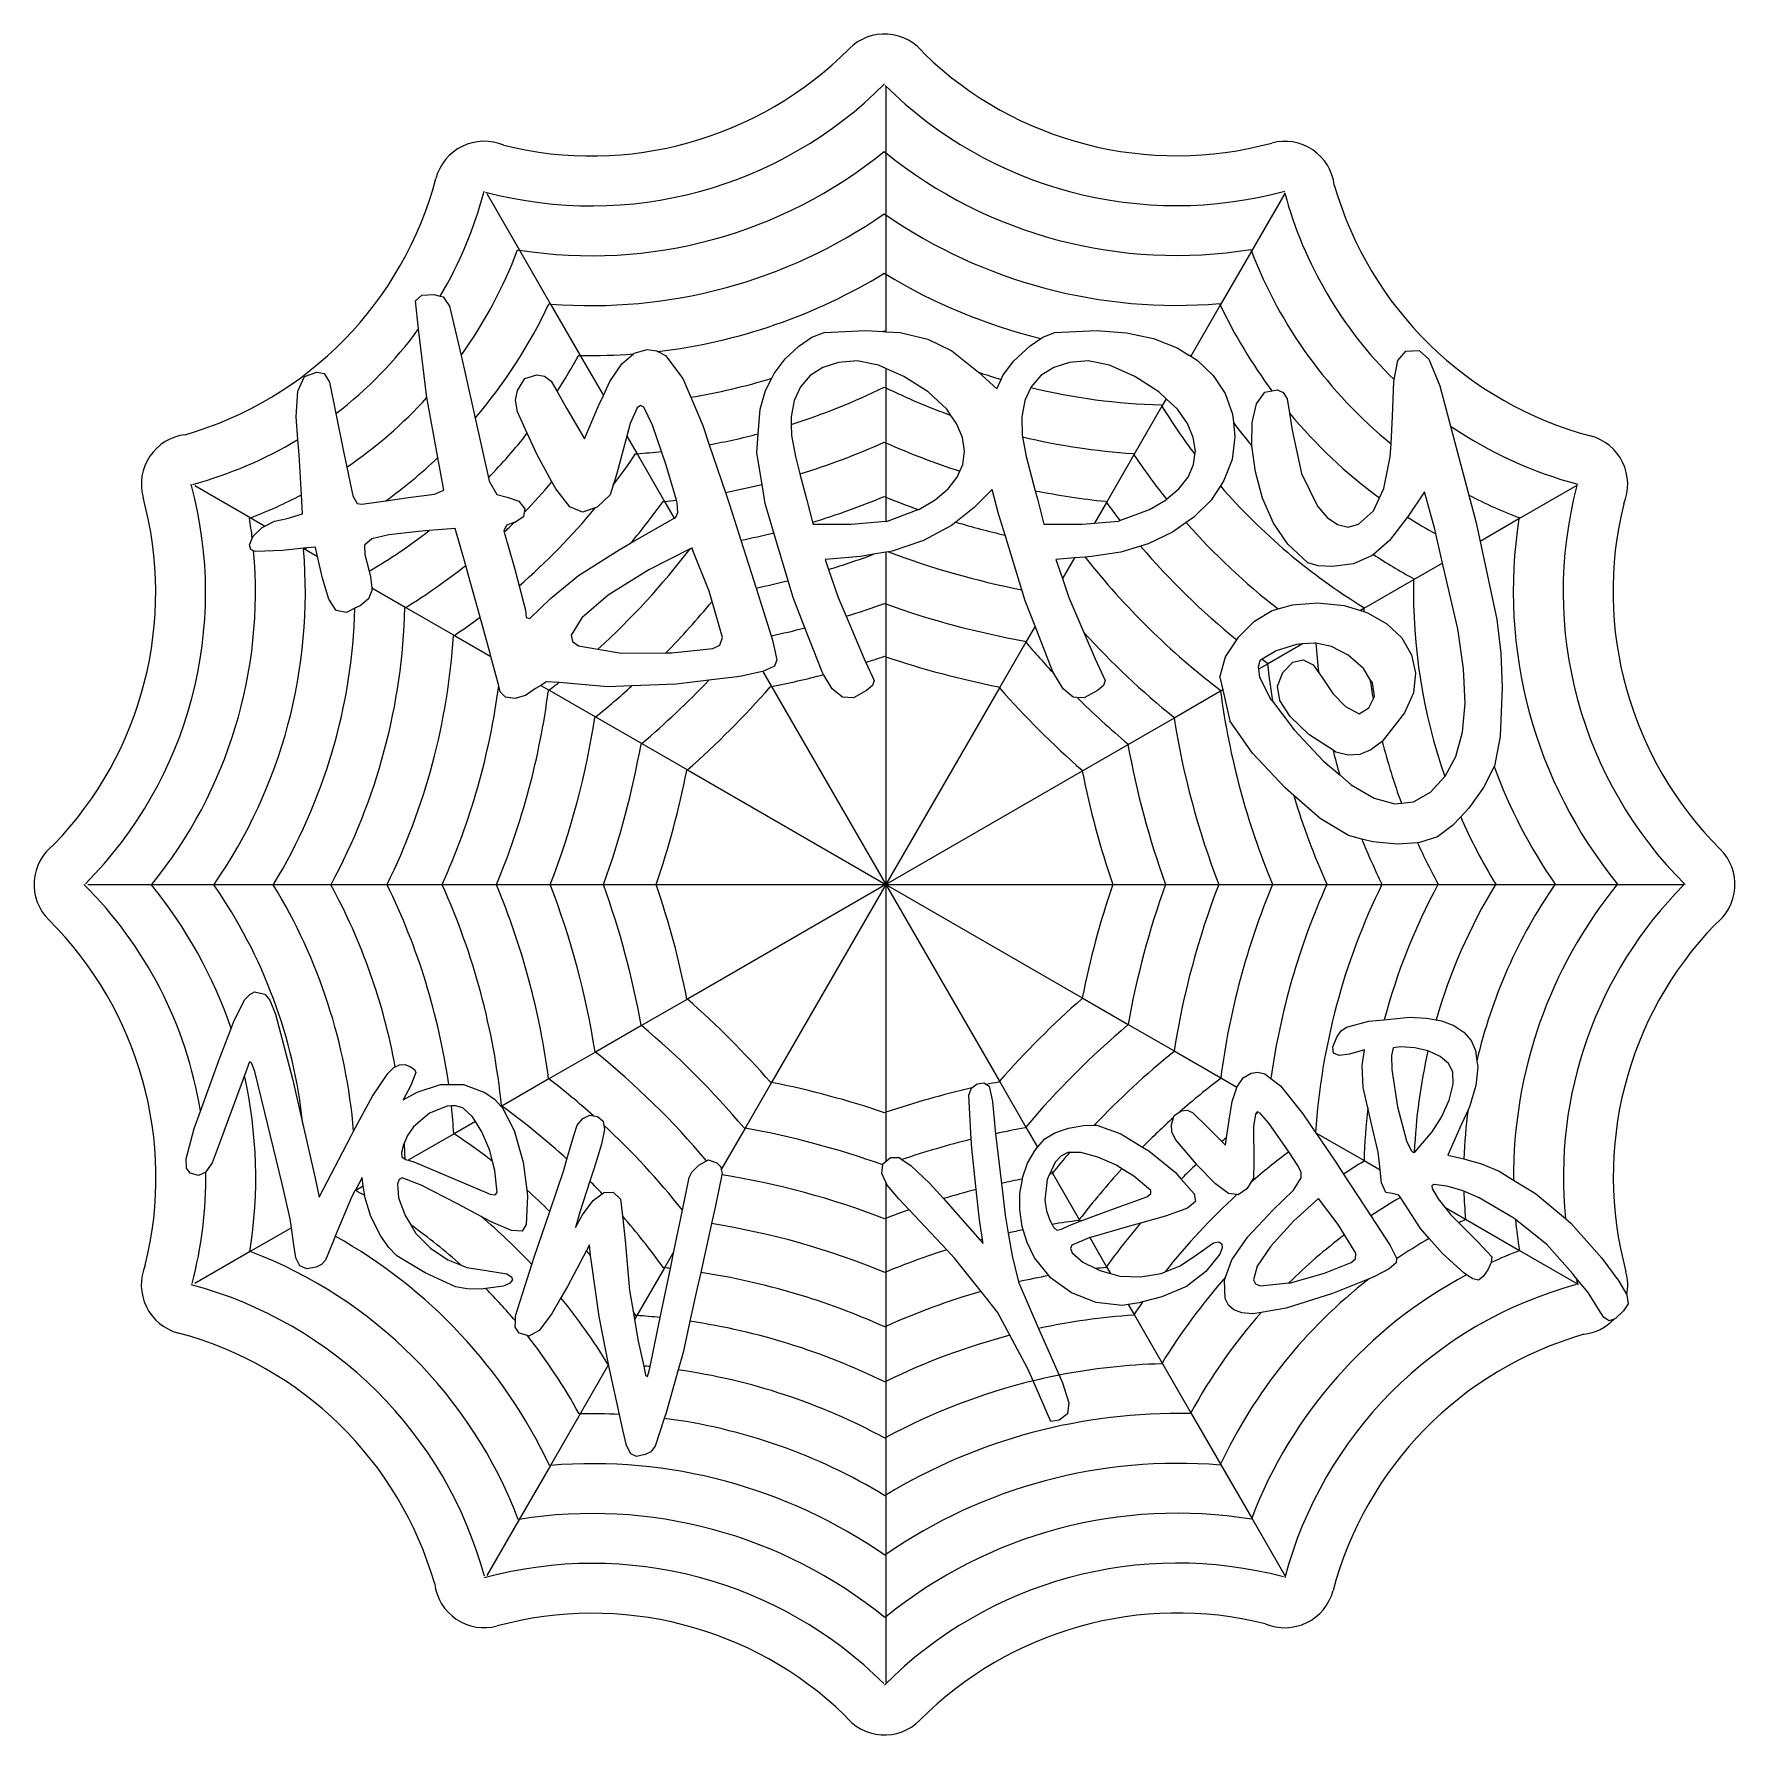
# Model space of a CAD drawing. Header units: metres. Extents: x 0 to 8.53, y 0.03 to 8.55.
import ezdxf

# ---------------------------------------------------------------- set-up
doc = ezdxf.new("R2010")
doc.units = ezdxf.units.M

msp = doc.modelspace()

# ---------------------------------------------------------------- linework, layer by layer
at = {"layer": '1', "color": 3}
for p, q in [((4.273993, 8.291788), (4.273993, 7.959249)), ((4.273993, 7.959249), (4.273993, 7.647633)), ((2.273969, 7.755883), (2.438262, 7.47132)), ((6.274017, 7.755883), (6.106474, 7.46569)), ((4.273993, 7.647633), (4.273993, 7.350298)), ((2.438262, 7.47132), (2.594122, 7.201362)), ((6.106474, 7.46569), (5.950614, 7.195733)), ((4.273993, 7.350298), (4.273993, 7.06253)), ((1.948151, 7.245489), (2.009371, 7.249821)), ((2.009371, 7.249821), (2.040875, 7.241332)), ((1.915918, 7.217903), (1.948151, 7.245489)), ((1.932482, 7.076685), (1.915918, 7.217903)), ((2.040875, 7.241332), (2.055177, 7.237477)), ((2.055177, 7.237477), (2.087512, 7.189812)), ((2.087512, 7.189812), (2.144867, 6.943753)), ((2.594122, 7.201362), (2.742826, 6.943799)), ((5.950614, 7.195733), (5.80273, 6.93959)), ((1.971395, 6.744946), (1.932482, 7.076685)), ((3.838752, 6.990152), (3.903, 7.034408)), ((3.903, 7.034408), (3.964258, 7.058522)), ((3.964258, 7.058522), (4.173435, 7.068799)), ((4.173435, 7.068799), (4.25963, 7.063278)), ((4.25963, 7.063278), (4.273993, 7.062358)), ((4.273993, 7.06253), (4.273993, 7.062358)), ((4.273993, 7.062358), (4.274356, 7.062335)), ((4.274356, 7.062335), (4.346189, 7.057733)), ((4.346189, 7.057733), (4.484441, 7.025402)), ((4.484441, 7.025402), (4.604401, 6.966049)), ((4.997005, 6.991023), (5.05086, 7.028029)), ((5.05086, 7.028029), (5.0606, 7.034721)), ((5.0606, 7.034721), (5.121658, 7.058581)), ((5.121658, 7.058581), (5.330546, 7.068799)), ((5.330546, 7.068799), (5.481081, 7.057482)), ((5.481081, 7.057482), (5.616322, 7.028079)), ((5.616322, 7.028079), (5.734798, 6.981725)), ((2.144867, 6.943753), (2.167708, 6.845765)), ((2.742826, 6.943799), (2.858895, 6.742762)), ((2.951016, 6.901114), (3.009326, 6.951174)), ((3.009326, 6.951174), (3.013451, 6.954715)), ((3.013451, 6.954715), (3.077824, 6.972765)), ((3.077824, 6.972765), (3.12576, 6.966065)), ((3.12576, 6.966065), (3.131529, 6.963027)), ((3.131529, 6.963027), (3.169808, 6.942863)), ((3.169808, 6.942863), (3.256149, 6.828352)), ((3.713811, 6.852631), (3.769484, 6.926733)), ((3.769484, 6.926733), (3.838752, 6.990152)), ((4.037238, 6.907785), (3.958431, 6.882882)), ((4.130409, 6.916045), (4.037238, 6.907785)), ((4.238013, 6.894338), (4.130409, 6.916045)), ((4.604401, 6.966049), (4.72228, 6.873918)), ((4.860832, 6.843429), (4.913439, 6.914453)), ((4.913439, 6.914453), (4.997005, 6.991023)), ((5.194349, 6.907785), (5.115542, 6.882882)), ((5.28752, 6.916045), (5.194349, 6.907785)), ((5.395124, 6.894338), (5.28752, 6.916045)), ((5.734798, 6.981725), (5.793364, 6.945399)), ((5.793364, 6.945399), (5.800297, 6.941099)), ((5.800297, 6.941099), (5.80273, 6.93959)), ((5.80273, 6.93959), (5.80191, 6.93817)), ((5.80273, 6.93959), (5.835035, 6.919552)), ((5.835035, 6.919552), (5.91556, 6.842692)), ((6.821743, 6.822194), (6.840651, 6.917466)), ((6.840651, 6.917466), (6.881328, 6.964939)), ((6.881328, 6.964939), (6.947064, 6.967926)), ((6.947064, 6.967926), (6.995832, 6.924845)), ((6.995832, 6.924845), (7.051755, 6.79089)), ((1.326531, 6.765263), (1.360591, 6.837374)), ((1.360591, 6.837374), (1.421413, 6.859876)), ((1.421413, 6.859876), (1.459441, 6.853295)), ((1.459441, 6.853295), (1.486109, 6.809912)), ((2.167708, 6.845765), (2.215895, 6.629175)), ((2.428087, 6.768127), (2.46507, 6.828113)), ((2.46507, 6.828113), (2.525266, 6.845765)), ((2.525266, 6.845765), (2.563629, 6.839035)), ((2.563629, 6.839035), (2.596876, 6.814012)), ((2.891225, 6.812783), (2.951016, 6.901114)), ((3.256149, 6.828352), (3.296308, 6.733931)), ((3.671798, 6.768151), (3.702229, 6.829343)), ((3.702229, 6.829343), (3.713811, 6.852631)), ((3.894593, 6.842273), (3.846331, 6.786899)), ((3.958431, 6.882882), (3.894593, 6.842273)), ((4.273993, 6.878379), (4.238013, 6.894338)), ((4.273993, 6.878379), (4.273993, 6.781559)), ((4.364346, 6.838301), (4.273993, 6.878379)), ((4.486047, 6.760534), (4.364346, 6.838301)), ((4.72228, 6.873918), (4.737828, 6.859872)), ((4.737828, 6.859872), (4.830271, 6.776355)), ((4.830271, 6.776355), (4.851705, 6.823399)), ((4.851705, 6.823399), (4.860832, 6.843429)), ((5.051704, 6.842273), (5.003442, 6.786899)), ((5.115542, 6.882882), (5.051704, 6.842273)), ((5.521457, 6.838301), (5.395124, 6.894338)), ((5.643158, 6.760534), (5.521457, 6.838301)), ((5.91556, 6.842692), (5.974902, 6.752278)), ((6.819852, 6.812666), (6.821743, 6.822194)), ((1.31776, 6.636629), (1.326531, 6.765263)), ((1.486109, 6.809912), (1.517547, 6.651883)), ((1.973683, 6.732416), (1.971395, 6.744946)), ((2.418591, 6.719173), (2.428087, 6.768127)), ((2.596876, 6.814012), (2.626441, 6.762718)), ((2.626441, 6.762718), (2.674064, 6.680094)), ((2.834786, 6.690543), (2.858895, 6.742762)), ((2.858895, 6.742762), (2.891225, 6.812783)), ((3.643511, 6.673598), (3.671798, 6.768151)), ((3.846331, 6.786899), (3.814251, 6.7177)), ((4.273993, 6.781559), (4.273993, 6.505628)), ((4.579753, 6.673642), (4.486047, 6.760534)), ((5.0015, 6.782712), (4.971362, 6.7177)), ((5.003442, 6.786899), (5.0015, 6.782712)), ((5.679758, 6.726596), (5.643158, 6.760534)), ((5.974902, 6.752278), (6.011587, 6.649443)), ((6.131636, 6.700761), (6.173928, 6.758711)), ((6.173928, 6.758711), (6.209651, 6.76553)), ((6.209651, 6.76553), (6.237674, 6.770879)), ((6.237674, 6.770879), (6.266013, 6.757965)), ((6.266013, 6.757965), (6.285493, 6.726136)), ((6.813745, 6.637698), (6.819852, 6.812666)), ((7.051755, 6.79089), (7.104838, 6.589789)), ((1.517547, 6.651883), (1.55355, 6.470905)), ((2.028611, 6.431566), (1.973683, 6.732416)), ((2.428376, 6.6603), (2.418591, 6.719173)), ((2.477023, 6.553603), (2.428376, 6.6603)), ((2.674064, 6.680094), (2.763424, 6.524872)), ((2.763424, 6.524872), (2.834786, 6.690543)), ((3.028539, 6.68117), (2.993368, 6.602643)), ((3.043939, 6.69316), (3.028539, 6.68117)), ((3.060372, 6.684088), (3.043939, 6.69316)), ((3.103804, 6.594122), (3.060372, 6.684088)), ((3.296308, 6.733931), (3.356665, 6.592019)), ((3.634962, 6.55041), (3.643511, 6.673598)), ((3.814251, 6.7177), (3.798958, 6.635614)), ((4.600789, 6.64308), (4.579753, 6.673642)), ((4.971362, 6.7177), (4.956069, 6.635614)), ((5.657998, 6.688907), (5.51749, 6.445541)), ((5.679758, 6.726596), (5.657998, 6.688907)), ((5.736864, 6.673642), (5.679758, 6.726596)), ((5.785916, 6.602377), (5.736864, 6.673642)), ((6.110086, 6.607843), (6.131636, 6.700761)), ((6.285493, 6.726136), (6.297248, 6.654352)), ((6.297248, 6.654352), (6.311188, 6.569224)), ((1.326735, 6.522023), (1.31776, 6.636629)), ((2.215895, 6.629175), (2.282267, 6.330845)), ((2.993368, 6.602643), (2.976221, 6.539548)), ((3.150012, 6.461951), (3.103804, 6.594122)), ((3.356665, 6.592019), (3.389236, 6.496282)), ((3.798958, 6.635614), (3.7998, 6.597905)), ((3.7998, 6.597905), (3.801059, 6.541582)), ((4.628805, 6.602377), (4.600789, 6.64308)), ((4.658368, 6.531948), (4.628805, 6.602377)), ((4.956069, 6.635614), (4.95817, 6.541582)), ((5.815479, 6.531948), (5.785916, 6.602377)), ((6.011587, 6.649443), (6.016295, 6.606643)), ((6.016295, 6.606643), (6.024142, 6.53532)), ((6.108566, 6.490773), (6.110086, 6.607843)), ((6.311188, 6.569224), (6.35686, 6.352452)), ((6.806359, 6.500897), (6.813745, 6.637698)), ((7.104838, 6.589789), (7.196129, 6.243943)), ((1.332802, 6.444561), (1.326735, 6.522023)), ((2.526185, 6.445776), (2.477023, 6.553603)), ((2.976221, 6.539548), (2.925414, 6.352588)), ((2.976221, 6.539548), (3.027246, 6.45117)), ((3.389236, 6.496282), (3.470596, 6.257141)), ((3.628374, 6.455485), (3.634962, 6.55041)), ((3.801059, 6.541582), (3.82116, 6.436543)), ((4.273993, 6.505628), (4.273993, 6.233556)), ((4.668665, 6.463149), (4.658368, 6.531948)), ((4.95817, 6.541582), (4.959293, 6.535713)), ((4.959293, 6.535713), (4.978271, 6.436543)), ((5.825776, 6.463149), (5.815479, 6.531948)), ((6.024142, 6.53532), (6.009975, 6.422534)), ((6.108649, 6.490167), (6.108566, 6.490773)), ((6.126365, 6.360366), (6.108649, 6.490167)), ((6.802791, 6.434793), (6.806359, 6.500897)), ((1.344609, 6.245079), (1.332802, 6.444561)), ((1.55355, 6.470905), (1.572316, 6.382885)), ((2.058493, 6.2679), (2.028611, 6.431566)), ((2.600703, 6.309867), (2.526185, 6.445776)), ((3.027246, 6.45117), (3.16523, 6.212175)), ((3.173768, 6.394001), (3.150012, 6.461951)), ((3.653565, 6.297223), (3.628374, 6.455485)), ((3.82116, 6.436543), (3.843912, 6.349807)), ((4.645529, 6.363805), (4.659918, 6.396772)), ((4.659918, 6.396772), (4.668665, 6.463149)), ((4.978271, 6.436543), (5.023095, 6.265665)), ((5.51749, 6.445541), (5.379507, 6.206546)), ((5.789461, 6.33361), (5.817029, 6.396772)), ((5.817029, 6.396772), (5.823635, 6.446907)), ((5.823635, 6.446907), (5.825776, 6.463149)), ((6.009975, 6.422534), (5.969141, 6.316382)), ((6.770895, 6.277287), (6.802791, 6.434793)), ((1.572316, 6.382885), (1.60293, 6.239298)), ((2.282267, 6.330845), (2.286189, 6.313216)), ((2.286189, 6.313216), (2.324572, 6.247285)), ((2.619455, 6.275665), (2.600703, 6.309867)), ((2.925414, 6.352588), (2.907099, 6.292568)), ((3.224485, 6.218799), (3.173768, 6.394001)), ((3.843912, 6.349807), (3.878535, 6.21782)), ((4.586182, 6.274457), (4.63235, 6.33361)), ((4.63235, 6.33361), (4.645529, 6.363805)), ((5.743293, 6.274457), (5.789461, 6.33361)), ((5.969141, 6.316382), (5.951193, 6.289478)), ((6.162773, 6.227438), (6.126365, 6.360366)), ((6.35686, 6.352452), (6.437358, 6.187607)), ((0.80985, 6.291764), (1.090688, 6.129623)), ((1.350277, 6.149325), (1.344609, 6.245079)), ((1.60293, 6.239298), (1.623946, 6.200854)), ((1.767625, 6.214745), (1.88171, 6.230941)), ((1.88171, 6.230941), (2.011882, 6.248437)), ((2.011882, 6.248437), (2.058493, 6.2679)), ((2.324572, 6.247285), (2.376777, 6.233748)), ((2.376777, 6.233748), (2.435321, 6.21238)), ((2.690345, 6.184292), (2.619455, 6.275665)), ((2.892334, 6.244179), (2.82756, 6.183254)), ((2.907099, 6.292568), (2.892334, 6.244179)), ((3.470596, 6.257141), (3.491175, 6.196654)), ((3.668925, 6.200727), (3.653565, 6.297223)), ((4.273993, 6.233556), (4.273993, 6.112384)), ((4.521638, 6.220104), (4.586182, 6.274457)), ((4.807437, 6.270827), (4.71729, 6.180757)), ((4.838766, 6.149074), (4.807437, 6.270827)), ((5.023095, 6.265665), (5.035646, 6.21782)), ((5.681597, 6.222503), (5.743293, 6.274457)), ((5.951193, 6.289478), (5.904143, 6.218948)), ((6.217076, 6.102804), (6.162773, 6.227438)), ((6.717965, 6.16488), (6.748454, 6.22963)), ((6.748454, 6.22963), (6.770895, 6.277287)), ((6.974045, 6.259136), (6.888691, 6.133419)), ((7.025524, 6.072673), (6.974045, 6.259136)), ((7.196129, 6.243943), (7.230961, 6.111987)), ((7.738136, 6.291764), (7.447549, 6.123993)), ((1.273312, 6.126098), (1.350277, 6.149325)), ((1.623946, 6.200854), (1.648125, 6.197779)), ((1.648125, 6.197779), (1.767625, 6.214745)), ((2.435321, 6.21238), (2.46388, 6.174513)), ((2.461319, 6.156373), (2.458231, 6.134501)), ((2.46388, 6.174513), (2.461319, 6.156373)), ((2.754499, 6.158031), (2.690345, 6.184292)), ((2.81799, 6.17995), (2.754499, 6.158031)), ((2.82756, 6.183254), (2.81799, 6.17995)), ((3.16523, 6.212175), (3.213672, 6.128271)), ((3.220777, 6.132377), (3.232069, 6.156425)), ((3.228652, 6.204405), (3.224485, 6.218799)), ((3.232069, 6.156425), (3.228652, 6.204405)), ((3.491175, 6.196654), (3.547934, 6.017542)), ((3.71288, 6.054361), (3.668925, 6.200727)), ((3.878535, 6.21782), (3.907099, 6.107712)), ((4.282495, 6.113095), (4.437001, 6.170625)), ((4.437001, 6.170625), (4.438939, 6.171346)), ((4.438939, 6.171346), (4.521638, 6.220104)), ((4.71729, 6.180757), (4.625607, 6.108213)), ((4.871589, 6.042707), (4.838766, 6.149074)), ((5.035646, 6.21782), (5.066762, 6.097876)), ((5.379507, 6.206546), (5.319765, 6.10307)), ((5.447294, 6.115958), (5.59605, 6.171346)), ((5.59605, 6.171346), (5.678749, 6.220104)), ((5.678749, 6.220104), (5.681597, 6.222503)), ((5.904143, 6.218948), (5.817483, 6.132317)), ((6.437358, 6.187607), (6.486062, 6.131186)), ((6.643906, 6.097274), (6.717965, 6.16488)), ((1.090688, 6.129623), (1.162217, 6.088325)), ((1.103223, 6.038348), (1.148845, 6.081253)), ((1.148845, 6.081253), (1.162217, 6.088325)), ((1.162217, 6.088325), (1.209685, 6.113426)), ((1.209685, 6.113426), (1.273312, 6.126098)), ((1.93192, 6.060896), (1.783567, 6.044771)), ((1.985148, 6.06536), (1.93192, 6.060896)), ((2.115365, 6.076278), (1.985148, 6.06536)), ((2.168294, 5.891274), (2.115365, 6.076278)), ((2.373626, 6.092808), (2.359793, 6.06518)), ((2.359793, 6.06518), (2.361702, 6.05841)), ((2.361702, 6.05841), (2.411004, 5.883534)), ((2.410749, 6.105529), (2.373626, 6.092808)), ((2.414152, 6.106695), (2.410749, 6.105529)), ((2.458231, 6.134501), (2.414152, 6.106695)), ((2.995089, 6.001947), (3.213672, 6.128271)), ((3.213672, 6.128271), (3.220777, 6.132377)), ((3.784868, 5.814643), (3.71288, 6.054361)), ((3.907099, 6.107712), (3.909651, 6.097876)), ((3.909651, 6.097876), (4.100578, 6.097876)), ((4.100578, 6.097876), (4.273993, 6.112384)), ((4.273993, 6.112384), (4.282495, 6.113095)), ((4.603381, 6.090626), (4.46241, 6.016279)), ((4.625607, 6.108213), (4.603381, 6.090626)), ((5.066762, 6.097876), (5.257689, 6.097876)), ((5.257689, 6.097876), (5.319765, 6.10307)), ((5.319765, 6.10307), (5.439606, 6.113095)), ((5.439606, 6.113095), (5.447294, 6.115958)), ((5.711663, 6.058575), (5.589185, 5.999805)), ((5.779593, 6.105913), (5.711663, 6.058575)), ((5.817483, 6.132317), (5.779593, 6.105913)), ((6.288564, 5.997279), (6.217076, 6.102804)), ((6.486062, 6.131186), (6.53795, 6.095583)), ((6.53795, 6.095583), (6.591178, 6.083408)), ((6.591178, 6.083408), (6.643906, 6.097274)), ((6.887149, 6.131148), (6.798368, 6.01636)), ((6.888691, 6.133419), (6.887149, 6.131148)), ((7.031091, 6.048829), (7.025524, 6.072673)), ((7.230961, 6.111987), (7.252667, 6.011478)), ((7.447549, 6.123993), (7.252667, 6.011478)), ((1.085253, 5.993477), (1.098619, 6.026853)), ((1.091479, 5.971222), (1.085253, 5.993477)), ((1.105058, 5.964979), (1.091479, 5.971222)), ((1.098619, 6.026853), (1.103223, 6.038348)), ((1.355152, 5.976934), (1.250293, 5.965974)), ((1.371388, 5.978631), (1.355152, 5.976934)), ((1.355152, 5.976934), (1.360891, 5.973621)), ((1.360891, 5.973621), (1.425879, 5.9361)), ((1.415333, 5.983224), (1.371388, 5.978631)), ((1.425879, 5.9361), (1.415333, 5.983224)), ((1.697308, 6.023691), (1.660929, 5.992443)), ((1.660929, 5.992443), (1.662215, 5.945817)), ((1.783567, 6.044771), (1.697308, 6.023691)), ((2.733803, 5.840225), (2.938272, 5.969111)), ((2.938272, 5.969111), (2.995089, 6.001947)), ((3.293058, 5.9741), (3.085892, 5.869688)), ((3.296663, 5.975917), (3.293058, 5.9741)), ((3.300513, 5.977858), (3.296663, 5.975917)), ((3.302223, 5.978719), (3.300513, 5.977858)), ((3.300513, 5.977858), (3.301281, 5.976528)), ((3.301281, 5.976528), (3.30704, 5.966553)), ((3.303, 5.976757), (3.302223, 5.978719)), ((3.30704, 5.966553), (3.303, 5.976757)), ((3.547934, 6.017542), (3.623881, 5.777878)), ((4.46241, 6.016279), (4.306344, 5.962862)), ((4.955976, 5.769246), (4.871589, 6.042707)), ((5.550939, 5.98813), (5.452551, 5.958093)), ((5.589185, 5.999805), (5.550939, 5.98813)), ((6.389918, 5.904665), (6.288564, 5.997279)), ((6.798368, 6.01636), (6.717932, 5.946226)), ((7.065093, 5.903183), (7.031091, 6.048829)), ((7.252667, 6.011478), (7.337317, 5.619512)), ((1.115609, 5.960128), (1.105058, 5.964979)), ((1.250293, 5.965974), (1.115609, 5.960128)), ((1.45028, 5.827065), (1.425879, 5.9361)), ((1.662215, 5.945817), (1.684173, 5.862029)), ((2.182925, 5.840132), (2.168294, 5.891274)), ((2.411004, 5.883534), (2.435821, 5.788542)), ((3.387871, 5.762394), (3.30704, 5.966553)), ((4.147152, 5.935523), (3.969752, 5.921283)), ((3.969752, 5.921283), (3.986958, 5.870695)), ((4.212075, 5.946673), (4.147152, 5.935523)), ((4.273993, 5.957307), (4.212075, 5.946673)), ((4.287022, 5.959544), (4.273993, 5.957307)), ((4.273993, 5.957307), (4.273993, 5.6979)), ((4.306344, 5.962862), (4.287022, 5.959544)), ((5.219084, 5.928686), (5.126863, 5.921283)), ((5.126863, 5.921283), (5.159466, 5.825425)), ((5.219084, 5.928686), (5.159466, 5.825425)), ((5.272978, 5.933012), (5.219084, 5.928686)), ((5.304263, 5.935523), (5.272978, 5.933012)), ((5.452551, 5.958093), (5.304263, 5.935523)), ((6.441596, 5.889659), (6.389918, 5.904665)), ((6.512734, 5.886209), (6.441596, 5.889659)), ((6.618933, 5.898975), (6.512734, 5.886209)), ((6.711554, 5.940664), (6.618933, 5.898975)), ((6.717932, 5.946226), (6.711554, 5.940664)), ((7.065093, 5.903183), (6.919608, 5.819187)), ((7.142032, 5.573623), (7.065093, 5.903183)), ((1.481509, 5.721147), (1.45028, 5.827065)), ((1.684173, 5.862029), (1.691554, 5.833867)), ((1.691554, 5.833867), (1.697086, 5.779518)), ((2.24024, 5.631315), (2.182925, 5.840132)), ((2.592623, 5.724482), (2.733803, 5.840225)), ((3.085892, 5.869688), (2.882244, 5.741696)), ((3.810103, 5.730613), (3.784868, 5.814643)), ((3.986958, 5.870695), (4.034498, 5.730919)), ((5.159466, 5.825425), (5.19161, 5.730919)), ((6.919608, 5.819187), (6.670212, 5.675198)), ((1.519647, 5.665413), (1.481509, 5.721147)), ((1.681471, 5.72288), (1.638809, 5.688169)), ((1.698513, 5.7655), (1.681471, 5.72288)), ((1.697086, 5.779518), (1.868024, 5.680827)), ((1.697086, 5.779518), (1.698513, 5.7655)), ((2.435821, 5.788542), (2.467448, 5.667487)), ((2.489778, 5.624712), (2.592623, 5.724482)), ((2.882244, 5.741696), (2.749583, 5.628934)), ((3.403048, 5.71058), (3.387871, 5.762394)), ((3.623881, 5.777878), (3.699779, 5.538371)), ((3.868964, 5.578038), (3.810103, 5.730613)), ((4.034498, 5.730919), (4.074824, 5.636158)), ((4.973211, 5.713395), (4.955976, 5.769246)), ((5.022045, 5.587404), (4.973211, 5.713395)), ((5.19161, 5.730919), (5.266649, 5.554589)), ((1.570233, 5.655782), (1.519647, 5.665413)), ((1.613395, 5.676167), (1.570233, 5.655782)), ((1.638809, 5.688169), (1.613395, 5.676167)), ((1.868024, 5.680827), (2.111495, 5.540259)), ((2.290345, 5.448765), (2.24024, 5.631315)), ((2.467448, 5.667487), (2.472187, 5.629938)), ((2.472187, 5.629938), (2.489778, 5.624712)), ((2.749583, 5.628934), (2.696961, 5.541196)), ((3.45592, 5.530071), (3.403048, 5.71058)), ((4.074824, 5.636158), (4.165638, 5.42276)), ((4.273993, 5.6979), (4.273993, 5.433267)), ((6.122384, 5.612319), (6.209798, 5.664656)), ((6.209798, 5.664656), (6.24054, 5.673386)), ((6.24054, 5.673386), (6.312288, 5.69376)), ((6.312288, 5.69376), (6.437164, 5.702765)), ((6.437164, 5.702765), (6.571325, 5.690044)), ((6.571325, 5.690044), (6.652772, 5.665129)), ((6.670212, 5.675198), (6.652772, 5.665129)), ((6.652772, 5.665129), (6.670687, 5.659649)), ((6.670687, 5.659649), (6.688369, 5.654239)), ((6.688369, 5.654239), (6.785491, 5.59888)), ((3.954222, 5.357043), (3.868964, 5.578038)), ((5.022045, 5.587404), (4.975604, 5.506966)), ((5.111333, 5.357043), (5.022045, 5.587404)), ((5.266649, 5.554589), (5.32275, 5.42276)), ((6.042738, 5.533614), (6.122384, 5.612319)), ((6.785491, 5.59888), (6.859885, 5.527501)), ((7.169907, 5.372525), (7.142032, 5.573623)), ((7.337317, 5.619512), (7.356767, 5.451539)), ((2.111495, 5.540259), (2.294113, 5.434824)), ((2.696961, 5.541196), (2.703493, 5.509772)), ((2.703493, 5.509772), (2.733429, 5.488277)), ((2.733429, 5.488277), (2.831239, 5.471104)), ((2.831239, 5.471104), (2.948739, 5.450474)), ((3.20192, 5.452908), (3.406531, 5.474605)), ((3.406531, 5.474605), (3.441984, 5.491294)), ((3.441984, 5.491294), (3.45592, 5.530071)), ((3.699779, 5.538371), (3.706506, 5.517144)), ((3.706506, 5.517144), (3.727187, 5.418297)), ((4.975604, 5.506966), (4.843278, 5.277771)), ((5.977412, 5.43364), (6.032999, 5.51871)), ((6.032999, 5.51871), (6.042738, 5.533614)), ((6.231381, 5.462845), (6.160729, 5.420553)), ((6.362209, 5.497372), (6.187661, 5.396597)), ((6.331905, 5.494975), (6.231381, 5.462845)), ((6.362209, 5.497372), (6.331905, 5.494975)), ((6.422865, 5.50217), (6.362209, 5.497372)), ((6.429225, 5.500828), (6.422865, 5.50217)), ((6.508012, 5.4842), (6.429225, 5.500828)), ((6.591096, 5.440836), (6.508012, 5.4842)), ((6.859885, 5.527501), (6.908749, 5.443633)), ((2.294113, 5.434824), (2.290345, 5.448765)), ((2.333777, 5.288103), (2.294113, 5.434824)), ((2.948739, 5.450474), (3.171811, 5.452619)), ((3.171811, 5.452619), (3.20192, 5.452908)), ((3.715727, 5.386838), (3.657317, 5.359855)), ((3.727187, 5.418297), (3.715727, 5.386838)), ((4.165638, 5.42276), (4.173877, 5.405188)), ((4.173877, 5.405188), (4.216152, 5.315029)), ((4.273993, 5.433267), (4.273993, 4.29174)), ((5.32275, 5.42276), (5.373263, 5.315029)), ((5.948433, 5.331218), (5.977412, 5.43364)), ((6.14839, 5.413166), (6.140849, 5.380771)), ((6.140849, 5.380771), (6.142316, 5.370417)), ((6.187661, 5.396597), (6.142316, 5.370417)), ((6.160729, 5.420553), (6.14839, 5.413166)), ((6.263932, 5.353796), (6.313543, 5.405456)), ((6.313543, 5.405456), (6.365924, 5.418138)), ((6.365924, 5.418138), (6.416626, 5.392405)), ((6.416626, 5.392405), (6.444165, 5.353118)), ((6.667642, 5.374027), (6.591096, 5.440836)), ((6.700634, 5.321502), (6.667642, 5.374027)), ((6.908749, 5.443633), (6.929275, 5.350811)), ((7.177476, 5.200499), (7.169907, 5.372525)), ((7.356767, 5.451539), (7.362638, 5.279431)), ((2.341843, 5.258265), (2.333777, 5.288103)), ((2.545247, 5.289832), (2.518561, 5.273405)), ((2.57352, 5.307236), (2.545247, 5.289832)), ((2.545247, 5.289832), (2.586294, 5.266134)), ((2.635498, 5.304571), (2.57352, 5.307236)), ((2.638505, 5.304441), (2.635498, 5.304571)), ((2.879885, 5.283202), (2.638505, 5.304441)), ((3.001257, 5.287804), (2.879885, 5.283202)), ((3.222955, 5.29621), (3.001257, 5.287804)), ((3.386918, 5.315529), (3.222955, 5.29621)), ((3.543106, 5.333932), (3.386918, 5.315529)), ((3.655646, 5.359083), (3.543106, 5.333932)), ((3.657317, 5.359855), (3.655646, 5.359083)), ((3.657317, 5.359855), (3.701458, 5.2834)), ((3.962152, 5.343943), (3.954222, 5.357043)), ((4.00554, 5.272269), (3.962152, 5.343943)), ((4.20736, 5.289501), (4.177248, 5.263975)), ((4.216152, 5.315029), (4.20736, 5.289501)), ((5.116118, 5.349139), (5.111333, 5.357043)), ((5.162651, 5.272269), (5.116118, 5.349139)), ((5.364471, 5.289501), (5.334359, 5.263975)), ((5.373263, 5.315029), (5.364471, 5.289501)), ((5.948433, 5.331218), (5.96322, 5.267016)), ((6.142316, 5.370417), (6.14795, 5.330674)), ((6.14795, 5.330674), (6.204577, 5.219846)), ((6.237774, 5.285349), (6.263932, 5.353796)), ((6.444165, 5.353118), (6.461196, 5.32882)), ((6.461196, 5.32882), (6.513932, 5.248549)), ((6.712841, 5.302068), (6.700634, 5.321502)), ((6.723309, 5.233499), (6.712841, 5.302068)), ((6.929275, 5.350811), (6.918661, 5.252566)), ((2.368475, 5.23064), (2.341843, 5.258265)), ((2.414793, 5.224639), (2.368475, 5.23064)), ((2.468816, 5.239237), (2.414793, 5.224639)), ((2.518561, 5.273405), (2.468816, 5.239237)), ((2.586294, 5.266134), (2.819374, 5.131565)), ((3.701458, 5.2834), (4.273993, 4.29174)), ((4.056215, 5.230004), (4.00554, 5.272269)), ((4.111649, 5.227991), (4.056215, 5.230004)), ((4.177248, 5.263975), (4.111649, 5.227991)), ((4.843278, 5.277771), (4.273993, 4.29174)), ((5.213326, 5.230004), (5.162651, 5.272269)), ((5.232602, 5.229304), (5.213326, 5.230004)), ((5.26876, 5.227991), (5.232602, 5.229304)), ((5.334359, 5.263975), (5.26876, 5.227991)), ((5.951943, 5.260505), (5.718863, 5.125936)), ((5.95498, 5.262258), (5.951943, 5.260505)), ((5.96322, 5.267016), (5.95498, 5.262258)), ((5.96322, 5.267016), (5.998824, 5.112437)), ((6.204577, 5.219846), (6.2117, 5.21057)), ((6.2117, 5.21057), (6.321702, 5.067312)), ((6.249599, 5.21349), (6.237774, 5.285349)), ((6.301067, 5.134258), (6.249599, 5.21349)), ((6.513932, 5.248549), (6.578105, 5.184358)), ((6.695665, 5.176859), (6.716964, 5.220499)), ((6.716964, 5.220499), (6.723309, 5.233499)), ((6.918661, 5.252566), (6.874102, 5.152431)), ((7.362638, 5.279431), (7.354034, 5.032815)), ((2.819374, 5.131565), (3.050339, 4.998218)), ((5.718863, 5.125936), (5.487898, 4.992589)), ((6.393836, 5.043689), (6.301067, 5.134258)), ((6.578105, 5.184358), (6.646201, 5.146898)), ((6.646201, 5.146898), (6.695665, 5.176859)), ((6.874102, 5.152431), (6.762452, 5.009279)), ((7.1647, 5.055134), (7.177476, 5.200499)), ((6.112586, 4.950602), (5.998824, 5.112437)), ((6.321702, 5.067312), (6.466438, 4.911765)), ((6.515967, 4.96446), (6.393836, 5.043689)), ((7.131539, 4.93402), (7.1647, 5.055134)), ((7.354034, 5.032815), (7.324384, 4.88432)), ((3.050339, 4.998218), (3.279579, 4.865866)), ((5.487898, 4.992589), (5.258657, 4.860236)), ((6.27713, 4.774), (6.112586, 4.950602)), ((6.529543, 4.955653), (6.515967, 4.96446)), ((6.590966, 4.93987), (6.529543, 4.955653)), ((6.705991, 4.965914), (6.649446, 4.943214)), ((6.76161, 5.008198), (6.705991, 4.965914)), ((6.762452, 5.009279), (6.76161, 5.008198)), ((3.279579, 4.865866), (4.273993, 4.29174)), ((5.258657, 4.860236), (4.273993, 4.29174)), ((6.466438, 4.911765), (6.549081, 4.840732)), ((6.649446, 4.943214), (6.590966, 4.93987)), ((7.077954, 4.834748), (7.131539, 4.93402)), ((7.323639, 4.882878), (7.269288, 4.777679)), ((7.324384, 4.88432), (7.323639, 4.882878)), ((6.549081, 4.840732), (6.605898, 4.791896)), ((6.605898, 4.791896), (6.722281, 4.724121)), ((7.003905, 4.754907), (7.076117, 4.832768)), ((7.076117, 4.832768), (7.077954, 4.834748)), ((7.269288, 4.777679), (7.195939, 4.674118)), ((6.318757, 4.737798), (6.27713, 4.774)), ((6.451015, 4.622775), (6.318757, 4.737798)), ((6.722281, 4.724121), (6.825981, 4.695497)), ((6.825981, 4.695497), (6.858466, 4.699099)), ((6.858466, 4.699099), (6.919141, 4.705825)), ((6.919141, 4.705825), (7.003905, 4.754907)), ((6.592797, 4.537071), (6.451015, 4.622775)), ((7.15546, 4.630491), (7.115341, 4.587252)), ((7.195939, 4.674118), (7.15546, 4.630491)), ((6.659802, 4.51953), (6.592797, 4.537071)), ((6.715147, 4.505041), (6.659802, 4.51953)), ((7.038499, 4.530693), (6.948443, 4.501703)), ((7.115341, 4.587252), (7.038499, 4.530693)), ((6.837177, 4.493202), (6.715147, 4.505041)), ((6.939407, 4.501013), (6.837177, 4.493202)), ((6.948443, 4.501703), (6.939407, 4.501013)), ((0.273945, 4.29174), (0.594722, 4.29174)), ((0.594722, 4.29174), (0.907114, 4.29174)), ((0.907114, 4.29174), (1.205002, 4.29174)), ((1.205002, 4.29174), (1.493189, 4.29174)), ((1.493189, 4.29174), (1.774491, 4.29174)), ((1.774491, 4.29174), (2.050692, 4.29174)), ((2.050692, 4.29174), (2.322989, 4.29174)), ((2.322989, 4.29174), (2.592222, 4.29174)), ((2.592222, 4.29174), (2.858999, 4.29174)), ((2.858999, 4.29174), (3.123775, 4.29174)), ((3.123775, 4.29174), (4.273993, 4.29174)), ((4.273993, 4.29174), (3.279249, 3.717424)), ((4.273993, 4.29174), (3.701269, 3.299753)), ((4.273993, 4.29174), (5.411212, 4.29174)), ((4.273993, 4.29174), (4.843467, 3.305383)), ((4.273993, 4.29174), (5.258988, 3.723054)), ((4.273993, 4.29174), (4.273993, 3.149837)), ((5.411212, 4.29174), (5.675987, 4.29174)), ((5.675987, 4.29174), (5.942765, 4.29174)), ((5.942765, 4.29174), (6.211998, 4.29174)), ((6.211998, 4.29174), (6.484295, 4.29174)), ((6.484295, 4.29174), (6.760495, 4.29174)), ((6.760495, 4.29174), (7.041797, 4.29174)), ((7.041797, 4.29174), (7.329985, 4.29174)), ((7.329985, 4.29174), (7.627872, 4.29174)), ((7.627872, 4.29174), (7.940265, 4.29174)), ((7.940265, 4.29174), (8.273966, 4.29174)), ((1.085717, 3.741192), (1.109155, 3.753385)), ((1.109155, 3.753385), (1.160877, 3.742411)), ((1.008237, 3.609951), (1.06202, 3.714553)), ((1.06202, 3.714553), (1.085717, 3.741192)), ((1.160877, 3.742411), (1.186153, 3.712714)), ((1.186153, 3.712714), (1.214713, 3.641061)), ((3.279249, 3.717424), (3.049904, 3.585012)), ((5.258988, 3.723054), (5.488332, 3.590641)), ((0.992561, 3.569192), (1.008237, 3.609951)), ((1.214713, 3.641061), (1.299569, 3.317047)), ((3.049904, 3.585012), (2.81882, 3.451596)), ((5.488332, 3.590641), (5.719417, 3.457225)), ((6.583142, 3.577445), (6.695469, 3.605957)), ((6.695469, 3.605957), (6.772764, 3.61388)), ((6.772764, 3.61388), (6.898173, 3.626736)), ((6.898173, 3.626736), (6.984079, 3.622318)), ((6.984079, 3.622318), (7.03202, 3.61331)), ((7.03202, 3.61331), (7.058709, 3.608295)), ((7.058709, 3.608295), (7.121329, 3.584867)), ((7.121329, 3.584867), (7.171206, 3.552234)), ((0.936572, 3.423612), (0.992561, 3.569192)), ((6.514784, 3.478385), (6.537066, 3.530272)), ((6.537066, 3.530272), (6.556715, 3.558529)), ((6.556715, 3.558529), (6.583142, 3.577445)), ((7.171206, 3.552234), (7.207608, 3.510596)), ((7.207608, 3.510596), (7.229799, 3.460154)), ((0.838959, 3.155828), (0.936572, 3.423612)), ((2.81882, 3.451596), (2.585601, 3.316947)), ((5.719417, 3.457225), (5.952635, 3.322576)), ((6.517716, 3.446272), (6.514784, 3.478385)), ((6.545733, 3.434119), (6.517716, 3.446272)), ((6.598706, 3.442108), (6.545733, 3.434119)), ((6.673887, 3.462941), (6.598706, 3.442108)), ((6.66248, 3.382905), (6.673887, 3.462941)), ((6.817526, 3.472405), (6.807932, 3.434712)), ((6.807932, 3.434712), (6.809972, 3.364841)), ((6.854282, 3.478081), (6.817526, 3.472405)), ((6.925225, 3.472903), (6.854282, 3.478081)), ((6.991675, 3.45767), (6.925225, 3.472903)), ((6.995472, 3.456799), (6.991675, 3.45767)), ((7.052589, 3.430189), (6.995472, 3.456799)), ((7.093881, 3.39477), (7.052589, 3.430189)), ((7.229799, 3.460154), (7.236712, 3.407707)), ((1.058844, 3.33421), (0.928317, 2.976846)), ((1.084202, 3.403635), (1.058844, 3.33421)), ((1.095099, 3.398562), (1.084202, 3.403635)), ((1.11178, 3.35388), (1.095099, 3.398562)), ((1.161558, 3.148756), (1.11178, 3.35388)), ((1.701853, 3.230515), (1.778247, 3.344605)), ((1.778247, 3.344605), (1.808633, 3.374166)), ((1.808633, 3.374166), (1.815371, 3.377608)), ((1.815371, 3.377608), (1.836257, 3.388276)), ((1.836257, 3.388276), (1.862959, 3.389093)), ((1.862959, 3.389093), (1.890573, 3.378772)), ((1.890573, 3.378772), (1.910949, 3.365066)), ((1.918041, 3.348712), (1.892964, 3.284805)), ((1.910949, 3.365066), (1.918041, 3.348712)), ((6.06556, 3.322268), (6.105611, 3.346476)), ((6.105611, 3.346476), (6.1392, 3.350917)), ((6.1392, 3.350917), (6.173251, 3.343499)), ((6.173251, 3.343499), (6.204484, 3.319536)), ((6.666614, 3.274052), (6.66248, 3.382905)), ((6.809972, 3.364841), (6.838883, 3.177189)), ((7.116651, 3.352242), (7.093881, 3.39477)), ((7.117506, 3.29053), (7.116651, 3.352242)), ((7.240811, 3.376606), (7.23128, 3.283686)), ((7.236712, 3.407707), (7.240811, 3.376606)), ((1.299569, 3.317047), (1.352043, 3.089694)), ((1.892964, 3.284805), (1.854648, 3.21237)), ((1.854648, 3.21237), (1.925523, 3.250288)), ((1.925523, 3.250288), (2.041769, 3.289958)), ((2.041769, 3.289958), (2.082945, 3.28962)), ((2.082945, 3.28962), (2.158011, 3.289003)), ((2.158011, 3.289003), (2.265014, 3.249112)), ((2.265014, 3.249112), (2.312166, 3.215094)), ((2.585601, 3.316947), (2.349719, 3.18076)), ((3.701269, 3.299753), (3.568883, 3.070454)), ((4.689939, 3.23608), (4.704399, 3.271225)), ((4.704399, 3.271225), (4.706013, 3.272477)), ((4.706013, 3.272477), (4.732467, 3.292978)), ((4.732467, 3.292978), (4.764801, 3.297304)), ((4.764801, 3.297304), (4.778566, 3.28865)), ((4.778566, 3.28865), (4.792055, 3.280169)), ((4.792055, 3.280169), (4.808736, 3.204533)), ((4.843467, 3.305383), (4.975853, 3.076083)), ((5.952635, 3.322576), (6.034173, 3.2755)), ((6.009639, 3.203676), (6.033462, 3.274439)), ((6.033462, 3.274439), (6.034173, 3.2755)), ((6.034173, 3.2755), (6.06556, 3.322268)), ((6.204484, 3.319536), (6.2529, 3.282391)), ((6.2529, 3.282391), (6.364881, 3.141753)), ((6.689794, 3.171796), (6.666614, 3.274052)), ((7.097007, 3.210378), (7.117506, 3.29053)), ((7.23128, 3.283686), (7.201312, 3.181925)), ((0.807307, 3.068996), (0.838959, 3.155828)), ((1.606402, 3.0546), (1.701853, 3.230515)), ((2.075794, 3.181081), (1.986675, 3.145199)), ((2.096451, 3.18198), (2.075794, 3.181081)), ((2.11777, 3.182909), (2.096451, 3.18198)), ((2.154765, 3.171973), (2.11777, 3.182909)), ((2.202203, 3.127753), (2.154765, 3.171973)), ((2.312166, 3.215094), (2.346756, 3.17905)), ((2.349719, 3.18076), (2.346756, 3.17905)), ((2.346756, 3.17905), (2.353546, 3.171975)), ((2.353546, 3.171975), (2.411857, 3.058437)), ((4.702484, 3.0146), (4.689939, 3.23608)), ((4.808736, 3.204533), (4.822698, 3.058035)), ((5.748518, 3.1525), (5.756605, 3.15752)), ((5.756605, 3.15752), (5.783742, 3.160151)), ((5.783742, 3.160151), (5.810846, 3.149486)), ((5.994416, 3.110666), (6.009639, 3.203676)), ((6.706188, 3.099475), (6.689794, 3.171796)), ((6.838883, 3.177189), (6.884122, 3.006708)), ((7.060192, 3.126228), (7.097007, 3.210378)), ((7.192308, 3.162221), (7.151015, 3.071854)), ((7.201312, 3.181925), (7.192308, 3.162221)), ((1.248212, 2.79107), (1.161558, 3.148756)), ((1.352043, 3.089694), (1.414489, 2.819128)), ((1.90696, 3.076444), (1.876738, 3.033527)), ((1.986675, 3.145199), (1.90696, 3.076444)), ((2.21684, 3.104042), (2.110443, 3.042614)), ((2.21684, 3.104042), (2.202203, 3.127753)), ((2.248969, 3.051994), (2.21684, 3.104042)), ((2.712201, 3.039186), (2.72688, 3.085554)), ((2.72688, 3.085554), (2.755159, 3.119039)), ((2.755159, 3.119039), (2.790963, 3.134957)), ((2.790963, 3.134957), (2.809214, 3.131855)), ((2.809214, 3.131855), (2.828217, 3.128625)), ((2.828217, 3.128625), (2.856793, 3.104824)), ((2.856793, 3.104824), (2.860341, 3.085316)), ((2.860341, 3.085316), (2.864202, 3.064082)), ((3.568883, 3.070454), (3.449398, 2.863499)), ((4.273993, 3.149837), (4.273993, 2.903398)), ((4.975853, 3.076083), (5.034596, 2.974337)), ((5.120719, 3.046521), (5.190131, 3.070517)), ((5.190131, 3.070517), (5.265037, 3.08454)), ((5.265037, 3.08454), (5.318851, 3.08474)), ((5.318851, 3.08474), (5.330985, 3.084785)), ((5.330985, 3.084785), (5.451337, 3.042283)), ((5.705561, 3.086982), (5.716194, 3.123659)), ((5.708306, 3.052184), (5.705561, 3.086982)), ((5.716194, 3.123659), (5.719297, 3.134361)), ((5.719297, 3.134361), (5.748518, 3.1525)), ((5.810846, 3.149486), (5.887948, 3.073575)), ((5.887948, 3.073575), (5.958679, 3.003864)), ((5.982522, 3.024024), (5.994416, 3.110666)), ((6.126564, 3.138551), (6.117822, 3.081013)), ((6.117822, 3.081013), (6.118722, 2.899628)), ((6.126869, 3.14056), (6.126564, 3.138551)), ((6.135017, 3.151526), (6.126869, 3.14056)), ((6.141734, 3.149924), (6.135017, 3.151526)), ((6.193913, 3.095907), (6.147799, 3.148478)), ((6.278516, 2.973987), (6.193913, 3.095907)), ((6.364881, 3.141753), (6.427867, 3.04934)), ((6.742079, 2.950471), (6.706188, 3.099475)), ((7.012101, 3.052524), (7.060192, 3.126228)), ((7.151015, 3.071854), (7.090684, 2.935063)), ((0.767013, 2.916254), (0.807307, 3.068996)), ((1.433592, 2.723894), (1.592382, 3.028762)), ((1.592382, 3.028762), (1.606402, 3.0546)), ((1.856199, 2.986935), (1.845761, 2.948874)), ((1.860965, 2.997746), (1.856199, 2.986935)), ((1.876738, 3.033527), (1.860965, 2.997746)), ((2.110443, 3.042614), (1.880747, 2.909999)), ((2.288448, 2.957738), (2.248969, 3.051994)), ((2.411857, 3.058437), (2.455882, 2.899183)), ((2.676041, 2.915195), (2.712201, 3.039186)), ((2.849436, 2.990776), (2.811486, 2.869284)), ((2.864202, 3.064082), (2.849436, 2.990776)), ((4.704956, 2.970946), (4.702484, 3.0146)), ((4.822698, 3.058035), (4.824485, 3.042808)), ((4.824485, 3.042808), (4.853782, 2.793298)), ((5.034596, 2.974337), (5.071254, 3.01636)), ((5.071254, 3.01636), (5.120719, 3.046521)), ((5.451337, 3.042283), (5.561269, 2.975755)), ((5.725911, 3.014298), (5.708306, 3.052184)), ((5.830766, 2.889325), (5.725911, 3.014298)), ((5.958679, 3.003864), (5.977243, 2.985568)), ((5.977243, 2.985568), (5.982522, 3.024024)), ((6.427794, 3.048243), (6.429147, 3.047462)), ((6.427867, 3.04934), (6.429147, 3.047462)), ((6.429147, 3.047462), (6.671506, 2.907536)), ((6.429147, 3.047462), (6.529522, 2.90019)), ((6.884122, 3.006708), (6.906573, 2.958299)), ((6.925553, 2.950654), (7.012101, 3.052524)), ((0.769625, 2.869657), (0.767013, 2.916254)), ((0.928317, 2.976846), (0.897355, 2.897012)), ((1.845761, 2.948874), (1.84789, 2.927103)), ((1.84789, 2.927103), (1.864554, 2.915823)), ((1.864554, 2.915823), (1.867321, 2.91395)), ((1.867321, 2.91395), (1.880747, 2.909999)), ((1.880747, 2.909999), (1.908789, 2.901746)), ((1.908789, 2.901746), (2.113952, 2.81532)), ((2.302216, 2.904067), (2.288448, 2.957738)), ((2.314026, 2.858023), (2.302216, 2.904067)), ((2.455882, 2.899183), (2.474304, 2.760585)), ((2.660098, 2.860526), (2.676041, 2.915195)), ((3.336242, 2.884766), (3.375512, 2.906775)), ((3.375512, 2.906775), (3.38378, 2.911409)), ((3.38378, 2.911409), (3.426283, 2.897249)), ((4.259572, 2.891197), (4.273993, 2.903398)), ((4.273993, 2.903398), (4.298098, 2.923791)), ((4.298098, 2.923791), (4.340214, 2.922687)), ((4.340214, 2.922687), (4.354674, 2.913212)), ((4.354674, 2.913212), (4.401749, 2.882365)), ((4.727583, 2.76314), (4.704956, 2.970946)), ((4.984984, 2.894233), (5.022244, 2.960177)), ((5.022244, 2.960177), (5.034596, 2.974337)), ((5.122809, 2.900688), (5.102547, 2.856643)), ((5.15207, 2.93084), (5.122809, 2.900688)), ((5.186474, 2.948292), (5.15207, 2.93084)), ((5.195539, 2.948352), (5.186474, 2.948292)), ((5.251324, 2.948718), (5.195539, 2.948352)), ((5.337343, 2.925753), (5.251324, 2.948718)), ((5.430764, 2.884338), (5.337343, 2.925753)), ((5.561269, 2.975755), (5.592694, 2.956737)), ((5.592694, 2.956737), (5.725167, 2.849219)), ((6.118722, 2.899628), (6.116671, 2.820314)), ((6.293634, 2.951338), (6.278516, 2.973987)), ((6.341318, 2.8799), (6.293634, 2.951338)), ((6.529522, 2.90019), (6.568897, 2.839721)), ((6.671506, 2.907536), (6.752496, 2.860776)), ((6.750979, 2.877846), (6.742079, 2.950471)), ((6.906573, 2.958299), (6.916654, 2.948622)), ((6.916654, 2.948622), (6.923123, 2.950099)), ((6.923123, 2.950099), (6.925553, 2.950654)), ((7.090684, 2.935063), (7.171989, 2.916159)), ((7.171989, 2.916159), (7.176262, 2.915166)), ((7.176262, 2.915166), (7.260033, 2.891612)), ((0.787573, 2.844767), (0.769625, 2.869657)), ((0.829644, 2.833469), (0.787573, 2.844767)), ((0.865351, 2.850052), (0.829644, 2.833469)), ((0.865783, 2.850685), (0.865351, 2.850052)), ((0.897355, 2.897012), (0.865783, 2.850685)), ((1.414489, 2.819128), (1.433592, 2.723894)), ((1.648559, 2.82277), (1.615279, 2.759643)), ((1.654969, 2.779646), (1.648559, 2.82277)), ((1.850651, 2.821592), (1.833991, 2.8124)), ((1.945096, 2.785256), (1.850651, 2.821592)), ((2.113952, 2.81532), (2.290764, 2.739086)), ((2.326538, 2.748486), (2.314026, 2.858023)), ((2.589286, 2.652942), (2.660098, 2.860526)), ((2.811486, 2.869284), (2.790946, 2.805032)), ((3.25468, 2.659723), (3.288401, 2.82246)), ((3.288401, 2.82246), (3.301859, 2.849632)), ((3.301859, 2.849632), (3.336242, 2.884766)), ((3.451861, 2.836817), (3.421099, 2.68138)), ((3.426283, 2.897249), (3.446926, 2.876602)), ((3.446926, 2.876602), (3.449398, 2.863499)), ((3.449398, 2.863499), (3.453177, 2.843467)), ((3.453177, 2.843467), (3.451861, 2.836817)), ((4.253979, 2.843764), (4.258994, 2.886296)), ((4.273993, 2.799401), (4.253979, 2.843764)), ((4.258994, 2.886296), (4.259572, 2.891197)), ((4.401749, 2.882365), (4.492797, 2.794334)), ((4.946504, 2.742108), (4.958731, 2.815171)), ((4.958731, 2.815171), (4.959671, 2.82079)), ((4.959671, 2.82079), (4.984984, 2.894233)), ((5.094539, 2.839235), (5.082658, 2.81341)), ((5.102547, 2.856643), (5.094539, 2.839235)), ((5.102547, 2.856643), (5.10924, 2.845051)), ((5.10924, 2.845051), (5.243853, 2.611893)), ((5.45791, 2.867212), (5.430764, 2.884338)), ((5.517828, 2.829409), (5.45791, 2.867212)), ((5.602138, 2.758368), (5.517828, 2.829409)), ((5.725167, 2.849219), (5.754401, 2.815393)), ((5.754401, 2.815393), (5.818867, 2.740802)), ((5.831991, 2.887866), (5.830766, 2.889325)), ((5.926706, 2.790546), (5.831991, 2.887866)), ((6.116671, 2.820314), (6.103592, 2.798775)), ((6.316824, 2.759584), (6.356593, 2.82074)), ((6.355366, 2.848262), (6.341318, 2.8799)), ((6.356593, 2.82074), (6.355366, 2.848262)), ((6.568897, 2.839721), (6.705325, 2.630204)), ((6.752496, 2.860776), (6.750979, 2.877846)), ((6.758241, 2.79615), (6.752496, 2.860776)), ((7.260033, 2.891612), (7.348442, 2.85415)), ((7.348442, 2.85415), (7.420537, 2.810411)), ((1.287964, 2.615868), (1.248212, 2.79107)), ((1.613072, 2.755457), (1.598375, 2.72758)), ((1.615279, 2.759643), (1.613072, 2.755457)), ((1.617029, 2.757741), (1.613072, 2.755457)), ((1.654969, 2.779646), (1.617029, 2.757741)), ((1.661958, 2.732617), (1.654969, 2.779646)), ((1.663018, 2.72549), (1.661958, 2.732617)), ((1.833991, 2.8124), (1.825734, 2.790981)), ((1.825734, 2.790981), (1.832029, 2.721248)), ((2.126641, 2.691432), (1.945096, 2.785256)), ((2.290764, 2.739086), (2.31569, 2.7364)), ((2.31569, 2.7364), (2.326538, 2.748486)), ((2.478362, 2.730057), (2.472037, 2.586899)), ((2.474304, 2.760585), (2.478362, 2.730057)), ((2.790946, 2.805032), (2.741208, 2.649443)), ((2.806682, 2.708182), (2.852604, 2.741674)), ((2.852604, 2.741674), (2.860171, 2.747193)), ((2.860171, 2.747193), (2.908222, 2.750298)), ((2.908222, 2.750298), (2.944395, 2.714827)), ((4.273993, 2.799401), (4.273993, 2.618333)), ((4.280726, 2.784476), (4.273993, 2.799401)), ((4.339224, 2.716316), (4.280726, 2.784476)), ((4.492797, 2.794334), (4.562653, 2.717221)), ((4.744159, 2.610908), (4.727583, 2.76314)), ((4.853782, 2.793298), (4.872453, 2.634283)), ((4.945679, 2.660448), (4.946504, 2.742108)), ((5.082658, 2.81341), (5.071916, 2.708689)), ((5.582584, 2.72697), (5.60255, 2.742133)), ((5.60255, 2.742133), (5.602138, 2.758368)), ((5.818867, 2.740802), (5.826566, 2.702952)), ((5.991607, 2.742159), (5.926706, 2.790546)), ((6.034264, 2.737093), (5.991607, 2.742159)), ((6.039792, 2.736436), (6.034264, 2.737093)), ((6.084363, 2.767107), (6.039792, 2.736436)), ((6.103592, 2.798775), (6.084363, 2.767107)), ((6.214496, 2.659509), (6.316824, 2.759584)), ((6.779591, 2.747982), (6.758241, 2.79615)), ((6.811468, 2.742565), (6.779591, 2.747982)), ((6.846154, 2.735126), (6.811468, 2.742565)), ((6.853744, 2.723165), (6.846154, 2.735126)), ((7.020749, 2.788345), (7.011092, 2.782168)), ((7.011092, 2.782168), (7.011939, 2.768365)), ((7.011939, 2.768365), (7.042764, 2.715555)), ((7.085579, 2.780039), (7.020749, 2.788345)), ((7.163777, 2.757509), (7.085579, 2.780039)), ((7.171525, 2.754217), (7.163777, 2.757509)), ((7.247988, 2.72173), (7.171525, 2.754217)), ((7.420537, 2.810411), (7.53112, 2.74332)), ((7.53112, 2.74332), (7.681229, 2.616993)), ((1.598375, 2.72758), (1.514612, 2.528711)), ((1.692498, 2.627429), (1.663018, 2.72549)), ((1.832029, 2.721248), (1.864736, 2.631969)), ((2.246011, 2.627793), (2.126641, 2.691432)), ((2.511391, 2.424597), (2.589286, 2.652942)), ((2.741208, 2.649443), (2.718118, 2.57226)), ((2.754193, 2.635935), (2.806682, 2.708182)), ((2.944395, 2.714827), (2.953732, 2.63056)), ((3.211538, 2.451514), (3.25468, 2.659723)), ((3.421099, 2.68138), (3.401074, 2.591761)), ((4.390975, 2.661329), (4.339224, 2.716316)), ((4.579698, 2.460807), (4.390975, 2.661329)), ((4.562653, 2.717221), (4.623455, 2.650101)), ((4.623455, 2.650101), (4.746736, 2.509721)), ((4.957394, 2.57807), (4.945679, 2.660448)), ((5.071916, 2.708689), (5.079414, 2.656737)), ((5.079414, 2.656737), (5.096475, 2.608762)), ((5.248598, 2.603676), (5.401698, 2.660984)), ((5.401698, 2.660984), (5.582584, 2.72697)), ((5.785787, 2.668698), (5.680829, 2.630204)), ((5.826566, 2.702952), (5.785787, 2.668698)), ((6.089478, 2.525991), (6.214496, 2.659509)), ((6.442794, 2.717855), (6.317241, 2.603869)), ((6.541007, 2.587936), (6.442794, 2.717855)), ((6.878437, 2.684247), (6.853744, 2.723165)), ((6.953695, 2.567964), (6.878437, 2.684247)), ((7.042764, 2.715555), (7.075363, 2.674369)), ((7.075363, 2.674369), (7.17935, 2.614332)), ((7.075363, 2.674369), (7.104085, 2.63808)), ((7.422775, 2.61853), (7.247988, 2.72173)), ((1.2945, 2.571529), (1.088117, 2.452374)), ((1.2945, 2.571529), (1.287964, 2.615868)), ((1.307085, 2.48615), (1.2945, 2.571529)), ((1.743074, 2.52827), (1.692498, 2.627429)), ((1.864736, 2.631969), (1.893225, 2.585155)), ((1.893225, 2.585155), (1.919052, 2.542717)), ((2.295743, 2.601279), (2.246011, 2.627793)), ((2.398478, 2.557195), (2.295743, 2.601279)), ((2.472037, 2.586899), (2.451644, 2.554097)), ((2.718118, 2.57226), (2.754193, 2.635935)), ((2.953732, 2.63056), (2.967372, 2.507459)), ((3.401074, 2.591761), (3.346442, 2.347261)), ((4.273993, 2.618333), (4.273993, 2.349131)), ((4.758457, 2.512846), (4.744159, 2.610908)), ((4.872453, 2.634283), (4.888034, 2.544756)), ((4.962571, 2.560956), (4.957394, 2.57807)), ((4.981846, 2.497235), (4.962571, 2.560956)), ((5.096475, 2.608762), (5.107506, 2.588041)), ((5.107506, 2.588041), (5.115021, 2.573924)), ((5.115021, 2.573924), (5.131518, 2.559559)), ((5.131518, 2.559559), (5.154675, 2.563339)), ((5.154675, 2.563339), (5.193202, 2.582941)), ((5.193202, 2.582941), (5.248598, 2.603676)), ((5.243853, 2.611893), (5.248598, 2.603676)), ((5.49599, 2.579632), (5.299584, 2.523183)), ((5.550971, 2.594675), (5.49599, 2.579632)), ((5.680829, 2.630204), (5.550971, 2.594675)), ((6.317241, 2.603869), (6.203788, 2.479462)), ((6.573215, 2.536016), (6.541007, 2.587936)), ((6.705325, 2.630204), (6.801794, 2.482055)), ((6.997759, 2.517663), (6.953695, 2.567964)), ((7.104085, 2.63808), (7.145611, 2.596128)), ((7.145611, 2.596128), (7.240709, 2.500051)), ((7.17935, 2.614332), (7.450119, 2.458003)), ((7.430497, 2.612314), (7.422775, 2.61853)), ((7.586599, 2.486646), (7.430497, 2.612314)), ((7.681229, 2.616993), (7.708184, 2.594308)), ((7.708184, 2.594308), (7.863528, 2.418752)), ((1.316268, 2.420036), (1.307085, 2.48615)), ((1.507367, 2.51151), (1.465473, 2.408762)), ((1.514612, 2.528711), (1.507367, 2.51151)), ((1.782862, 2.472402), (1.743074, 2.52827)), ((1.919052, 2.542717), (1.991272, 2.468318)), ((2.451644, 2.554097), (2.398478, 2.557195)), ((2.788657, 2.485311), (2.773556, 2.456764)), ((2.794489, 2.432348), (2.788657, 2.485311)), ((2.967372, 2.507459), (2.989577, 2.256114)), ((4.746736, 2.509721), (4.761337, 2.493096)), ((4.761337, 2.493096), (4.758457, 2.512846)), ((4.888034, 2.544756), (4.907966, 2.430226)), ((5.019231, 2.420202), (4.981846, 2.497235)), ((5.205974, 2.484749), (5.200173, 2.466627)), ((5.295935, 2.521685), (5.205974, 2.484749)), ((5.299584, 2.523183), (5.295935, 2.521685)), ((5.295935, 2.521685), (5.379999, 2.376082)), ((5.831057, 2.436022), (5.916908, 2.494846)), ((5.916908, 2.494846), (5.943794, 2.499864)), ((5.943794, 2.499864), (5.958653, 2.490999)), ((5.958653, 2.490999), (5.960488, 2.470038)), ((6.009146, 2.4099), (6.089478, 2.525991)), ((6.203788, 2.479462), (6.135375, 2.378598)), ((6.630337, 2.443935), (6.573215, 2.536016)), ((6.801794, 2.482055), (6.834222, 2.41924)), ((7.064278, 2.441728), (6.997759, 2.517663)), ((7.240709, 2.500051), (7.311836, 2.425888)), ((7.716116, 2.342282), (7.586599, 2.486646)), ((1.088117, 2.452374), (0.809915, 2.291754)), ((1.33733, 2.379984), (1.316268, 2.420036)), ((1.465473, 2.408762), (1.445509, 2.386616)), ((1.82372, 2.431046), (1.782862, 2.472402)), ((1.965679, 2.34489), (1.82372, 2.431046)), ((1.991272, 2.468318), (2.078503, 2.410243)), ((2.078503, 2.410243), (2.146359, 2.383086)), ((2.418431, 2.129948), (2.499606, 2.387244)), ((2.499606, 2.387244), (2.511391, 2.424597)), ((2.773556, 2.456764), (2.678575, 2.277205)), ((2.798229, 2.398384), (2.794489, 2.432348)), ((2.83664, 2.126817), (2.798229, 2.398384)), ((3.211538, 2.451514), (3.164738, 2.370453)), ((3.194098, 2.367346), (3.211538, 2.451514)), ((4.619108, 2.418932), (4.579698, 2.460807)), ((4.752069, 2.251761), (4.619108, 2.418932)), ((4.907966, 2.430226), (4.939572, 2.300089)), ((5.09096, 2.331329), (5.019231, 2.420202)), ((5.200173, 2.466627), (5.208878, 2.445386)), ((5.208878, 2.445386), (5.261337, 2.399013)), ((5.261337, 2.399013), (5.326393, 2.366556)), ((5.749892, 2.380004), (5.831057, 2.436022)), ((5.948298, 2.438765), (5.877849, 2.352422)), ((5.960488, 2.470038), (5.948298, 2.438765)), ((5.977386, 2.323336), (6.009146, 2.4099)), ((6.473416, 2.344405), (6.607388, 2.397287)), ((6.607388, 2.397287), (6.628184, 2.415172)), ((6.628184, 2.415172), (6.630337, 2.443935)), ((6.832371, 2.395876), (6.79629, 2.365059)), ((6.833917, 2.415392), (6.832371, 2.395876)), ((6.834222, 2.41924), (6.833917, 2.415392)), ((7.173584, 2.34299), (7.064278, 2.441728)), ((7.307818, 2.39639), (7.291301, 2.360338)), ((7.308303, 2.397449), (7.307818, 2.39639)), ((7.311836, 2.425888), (7.308303, 2.397449)), ((7.450119, 2.458003), (7.738071, 2.291754)), ((7.863528, 2.418752), (7.94781, 2.303461)), ((1.371396, 2.364868), (1.33733, 2.379984)), ((1.419589, 2.373561), (1.371396, 2.364868)), ((1.445509, 2.386616), (1.419589, 2.373561)), ((2.117297, 2.275171), (1.965679, 2.34489)), ((2.146359, 2.383086), (2.174152, 2.371963)), ((2.174152, 2.371963), (2.271623, 2.356957)), ((2.271623, 2.356957), (2.374798, 2.340817)), ((2.374798, 2.340817), (2.397688, 2.326031)), ((2.40215, 2.309374), (2.388711, 2.292801)), ((2.397688, 2.326031), (2.40215, 2.309374)), ((3.164738, 2.370453), (3.026641, 2.131263)), ((3.143127, 2.12136), (3.194098, 2.367346)), ((3.346442, 2.347261), (3.327314, 2.261656)), ((4.273993, 2.349131), (4.273993, 2.07687)), ((5.099559, 2.320675), (5.09096, 2.331329)), ((5.205311, 2.24465), (5.099559, 2.320675)), ((5.326393, 2.366556), (5.346417, 2.356566)), ((5.346417, 2.356566), (5.399687, 2.341982)), ((5.379999, 2.376082), (5.399687, 2.341982)), ((5.399687, 2.341982), (5.44719, 2.328977)), ((5.44719, 2.328977), (5.550778, 2.324479)), ((5.550778, 2.324479), (5.654072, 2.342155)), ((5.654072, 2.342155), (5.673525, 2.349839)), ((5.673525, 2.349839), (5.749892, 2.380004)), ((5.877849, 2.352422), (5.780622, 2.27688)), ((5.971777, 2.308047), (5.977386, 2.323336)), ((5.975652, 2.217247), (5.971777, 2.308047)), ((6.135375, 2.378598), (6.116277, 2.309575)), ((6.116277, 2.309575), (6.126558, 2.289598)), ((6.30308, 2.295437), (6.473416, 2.344405)), ((6.696028, 2.315118), (6.512779, 2.240866)), ((6.72407, 2.326481), (6.696028, 2.315118)), ((6.79629, 2.365059), (6.72407, 2.326481)), ((7.185116, 2.335608), (7.173584, 2.34299)), ((7.216319, 2.315635), (7.185116, 2.335608)), ((7.245009, 2.309197), (7.216319, 2.315635)), ((7.267859, 2.326828), (7.245009, 2.309197)), ((7.291301, 2.360338), (7.267859, 2.326828)), ((7.733491, 2.320773), (7.716116, 2.342282)), ((7.793867, 2.246031), (7.733491, 2.320773)), ((7.94781, 2.303461), (7.987747, 2.235331)), ((2.175274, 2.26466), (2.117297, 2.275171)), ((2.246275, 2.263122), (2.175274, 2.26466)), ((2.269044, 2.266211), (2.246275, 2.263122)), ((2.3579, 2.278264), (2.269044, 2.266211)), ((2.388711, 2.292801), (2.3579, 2.278264)), ((2.645954, 2.219935), (2.599196, 2.137847)), ((2.678575, 2.277205), (2.645954, 2.219935)), ((2.989577, 2.256114), (3.007436, 2.152793)), ((3.327314, 2.261656), (3.292111, 2.102636)), ((4.834349, 2.14831), (4.752069, 2.251761)), ((4.939572, 2.300089), (4.940587, 2.295911)), ((4.940587, 2.295911), (5.040105, 2.066317)), ((5.328064, 2.196696), (5.205311, 2.24465)), ((5.656969, 2.225491), (5.561115, 2.199471)), ((5.780622, 2.27688), (5.656969, 2.225491)), ((5.991794, 2.182977), (5.975652, 2.217247)), ((6.126558, 2.289598), (6.15077, 2.280693)), ((6.15077, 2.280693), (6.294339, 2.294591)), ((6.512779, 2.240866), (6.281626, 2.16868)), ((6.294339, 2.294591), (6.30308, 2.295437)), ((7.846322, 2.163192), (7.793867, 2.246031)), ((7.987747, 2.235331), (7.988821, 2.233499)), ((7.988821, 2.233499), (7.994288, 2.190005)), ((2.599196, 2.137847), (2.537153, 2.056982)), ((3.007436, 2.152793), (3.014725, 2.110624)), ((4.896482, 2.032146), (4.834349, 2.14831)), ((5.459397, 2.181384), (5.328064, 2.196696)), ((5.489633, 2.186191), (5.459397, 2.181384)), ((5.544082, 2.194848), (5.489633, 2.186191)), ((5.489633, 2.186191), (5.518096, 2.136892)), ((5.518096, 2.136892), (5.658742, 1.893285)), ((5.561115, 2.199471), (5.544082, 2.194848)), ((6.019178, 2.159176), (5.991794, 2.182977)), ((6.059322, 2.144992), (6.019178, 2.159176)), ((6.11374, 2.139572), (6.059322, 2.144992)), ((6.154965, 2.14672), (6.11374, 2.139572)), ((6.281626, 2.16868), (6.154965, 2.14672)), ((7.873017, 2.120658), (7.846322, 2.163192)), ((7.971938, 2.154118), (7.932319, 2.116375)), ((7.994288, 2.190005), (7.971938, 2.154118)), ((2.4161, 2.07261), (2.417375, 2.103972)), ((2.437025, 2.043615), (2.4161, 2.07261)), ((2.417375, 2.103972), (2.418431, 2.129948)), ((2.537153, 2.056982), (2.485433, 2.027833)), ((2.884332, 1.8877), (2.83664, 2.126817)), ((3.026641, 2.131263), (3.014725, 2.110624)), ((3.014725, 2.110624), (3.033283, 2.003261)), ((3.092117, 1.875178), (3.143127, 2.12136)), ((3.292111, 2.102636), (3.257559, 1.946558)), ((4.273993, 2.07687), (4.273993, 1.800713)), ((5.040105, 2.066317), (5.085711, 1.9611)), ((7.900514, 2.105136), (7.873017, 2.120658)), ((7.924546, 2.113628), (7.900514, 2.105136)), ((7.932319, 2.116375), (7.924546, 2.113628)), ((2.477427, 2.030443), (2.437025, 2.043615)), ((2.485433, 2.027833), (2.477427, 2.030443)), ((3.033283, 2.003261), (3.0604, 1.878005)), ((4.98418, 1.868187), (4.896482, 2.032146)), ((5.085711, 1.9611), (5.1423, 1.832124)), ((2.884765, 1.885527), (2.741906, 1.638088)), ((2.884765, 1.885527), (2.884332, 1.8877)), ((2.885994, 1.887656), (2.884765, 1.885527)), ((2.89083, 1.855123), (2.884765, 1.885527)), ((3.0604, 1.878005), (3.070182, 1.832826)), ((3.257559, 1.946558), (3.232932, 1.858603)), ((5.658742, 1.893285), (5.80283, 1.643717)), ((2.938522, 1.635533), (2.89083, 1.855123)), ((3.070182, 1.832826), (3.07889, 1.82623)), ((3.07889, 1.82623), (3.087711, 1.853917)), ((3.087711, 1.853917), (3.092117, 1.875178)), ((3.232932, 1.858603), (3.172918, 1.644269)), ((4.273993, 1.800713), (4.273993, 1.519465)), ((5.012389, 1.803555), (4.98418, 1.868187)), ((5.101116, 1.600263), (5.012389, 1.803555)), ((5.1423, 1.832124), (5.159137, 1.79375)), ((5.159137, 1.79375), (5.190888, 1.693166)), ((2.741906, 1.638088), (2.59297, 1.380123)), ((2.955268, 1.558433), (2.938522, 1.635533)), ((3.172918, 1.644269), (3.163388, 1.615724)), ((5.18441, 1.638147), (5.143145, 1.607489)), ((5.190888, 1.693166), (5.18441, 1.638147)), ((5.80283, 1.643717), (5.951766, 1.385752)), ((2.973926, 1.480457), (2.955268, 1.558433)), ((3.163388, 1.615724), (3.117167, 1.477282)), ((5.143145, 1.607489), (5.101116, 1.600263)), ((2.99521, 1.437976), (2.973926, 1.480457)), ((3.117167, 1.477282), (3.096019, 1.448511)), ((4.273993, 1.519465), (4.273993, 1.231345)), ((2.59297, 1.380123), (2.436784, 1.109601)), ((3.024837, 1.42473), (2.99521, 1.437976)), ((3.068527, 1.43446), (3.024837, 1.42473)), ((3.096019, 1.448511), (3.068527, 1.43446)), ((5.951766, 1.385752), (6.107952, 1.11523)), ((4.273993, 1.231345), (4.273993, 0.933547)), ((2.436784, 1.109601), (2.274007, 0.827663)), ((6.107952, 1.11523), (6.273979, 0.827663)), ((4.273993, 0.933547), (4.273993, 0.62128)), ((4.273993, 0.62128), (4.273993, 0.291768))]:
    msp.add_line(p, q, dxfattribs=at)
for centre, radius, start, end in [((4.267493, 8.304664), 0.25, 36.852766, 135.184459), ((2.79812, 9.764607), 1.82135, 256.05865, 315.184459), ((5.731412, 9.766068), 1.82135, 226.05865, 285.184459), ((2.79812, 9.764607), 2.07135, 255.156128, 315.184459), ((5.731412, 9.766068), 2.07135, 225.156128, 285.184459), ((2.261031, 7.767035), 0.25, 66.852766, 165.184459), ((6.273955, 7.767035), 0.25, 6.852766, 105.184459), ((2.79812, 9.764607), 2.32135, 261.081988, 309.212152), ((5.731412, 9.766068), 2.32135, 230.844942, 231.109608), ((5.731412, 9.766068), 2.32135, 231.109608, 279.212152), ((0.258546, 8.296695), 1.82135, 286.05865, 345.184459), ((0.258546, 8.296695), 2.07135, 329.369116, 345.184459), ((8.272448, 8.300688), 2.07135, 195.156128, 195.248871), ((8.272448, 8.300688), 1.82135, 196.05865, 255.184459), ((8.272448, 8.300688), 2.07135, 195.248871, 225.54353), ((2.79812, 9.764607), 2.57135, 265.449663, 304.805269), ((5.731412, 9.766068), 2.57135, 235.251825, 235.473219), ((5.731412, 9.766068), 2.57135, 235.473219, 274.805269), ((0.258546, 8.296695), 2.32135, 324.350453, 339.212152), ((2.79812, 9.764607), 2.32135, 260.844942, 261.081988), ((8.272448, 8.300688), 2.32135, 200.844942, 201.081988), ((8.272448, 8.300688), 2.32135, 201.081988, 230.834148), ((2.79812, 9.764607), 2.82135, 276.786702, 301.349966), ((5.731412, 9.766068), 2.82135, 238.707128, 238.897683), ((5.731412, 9.766068), 2.82135, 238.897683, 256.041725), ((0.258546, 8.296695), 2.57135, 319.571399, 334.805269), ((2.79812, 9.764607), 2.57135, 265.251825, 265.449663), ((8.272448, 8.300688), 2.57135, 205.251825, 205.449663), ((8.272448, 8.300688), 2.57135, 205.449663, 216.65706), ((0.258546, 8.296695), 2.07135, 307.431809, 323.914434), ((2.79812, 9.764607), 3.07135, 298.41488, 298.552425), ((5.731412, 9.766068), 3.07135, 241.504669, 241.671857), ((5.731412, 9.766068), 3.07135, 241.671857, 241.679539), ((0.258546, 8.296695), 2.82135, 327.063907, 331.349966), ((2.79812, 9.764607), 2.82135, 268.707128, 268.877027), ((2.79812, 9.764607), 2.82135, 268.877027, 274.293161), ((5.731412, 9.766068), 2.82135, 271.258222, 271.349966), ((8.272448, 8.300688), 2.82135, 208.707128, 208.809124), ((8.272448, 8.300688), 2.82135, 208.809124, 208.877027), ((2.79812, 9.764607), 3.07135, 279.334894, 287.119682), ((5.731412, 9.766068), 3.07135, 251.125228, 253.356042), ((2.79812, 9.764607), 3.32135, 287.553027, 296.23337), ((5.731412, 9.766068), 3.32135, 243.823724, 243.972455), ((5.731412, 9.766068), 3.32135, 243.972455, 250.098098), ((5.731412, 9.766068), 3.07135, 256.252014, 268.552425), ((0.258546, 8.296695), 2.32135, 304.468376, 317.633833), ((8.272448, 8.300688), 3.07135, 211.504668, 211.653399), ((8.272448, 8.300688), 3.07135, 211.653399, 217.126169), ((8.272448, 8.300688), 2.57135, 219.811323, 233.652399), ((8.272448, 8.300688), 2.82135, 216.901263, 219.920307), ((8.272448, 8.300688), 2.07135, 235.688275, 255.184459), ((0.792199, 6.298202), 0.25, 96.852766, 195.184459), ((0.258546, 8.296695), 2.07135, 285.156128, 301.044087), ((0.258546, 8.296695), 2.82135, 315.831054, 321.842725), ((2.79812, 9.764607), 3.32135, 280.251812, 284.593423), ((2.79812, 9.764607), 3.571349, 287.027358, 294.275478), ((5.731412, 9.766068), 3.571349, 245.781617, 245.915325), ((5.731412, 9.766068), 3.571349, 245.915325, 252.298738), ((5.731412, 9.766068), 3.32135, 256.557379, 266.23337), ((7.742787, 6.298202), 0.25, 336.852766, 435.184459), ((0.258546, 8.296695), 2.57135, 305.936079, 313.502006), ((0.258546, 8.296695), 3.32135, 322.885658, 326.23337), ((2.79812, 9.764607), 3.32135, 273.823724, 273.955736), ((2.79812, 9.764607), 3.32135, 273.955736, 276.081815), ((8.272448, 8.300688), 3.32135, 213.823724, 213.955736), ((8.272448, 8.300688), 3.32135, 213.955736, 218.733955), ((0.258546, 8.296695), 3.07135, 315.823822, 319.692388), ((-1.206835, 5.755659), 1.82135, 316.05865, 375.184459), ((-1.206835, 5.755659), 2.07135, 315.156128, 375.184459), ((0.258546, 8.296695), 2.32135, 291.006474, 297.89539), ((2.79812, 9.764607), 3.571349, 280.853441, 283.858798), ((2.79812, 9.764607), 3.821349, 286.870297, 292.598007), ((5.731412, 9.766068), 3.821349, 247.459087, 247.580284), ((5.731412, 9.766068), 3.821349, 247.580284, 250.200401), ((5.731412, 9.766068), 3.571349, 258.560504, 264.275478), ((8.272448, 8.300688), 3.07135, 220.906707, 238.552425), ((8.272448, 8.300688), 2.32135, 242.376419, 249.212152), ((9.74036, 5.761113), 2.07135, 165.156128, 225.184459), ((0.258546, 8.296695), 3.32135, 310.96057, 320.408131), ((0.258546, 8.296695), 3.571349, 320.018246, 324.275477), ((2.79812, 9.764607), 3.571349, 275.781617, 275.900021), ((2.79812, 9.764607), 3.571349, 275.900021, 276.8566), ((8.272448, 8.300688), 3.571349, 215.781616, 215.90002), ((8.272448, 8.300688), 3.571349, 215.90002, 217.71527), ((9.74036, 5.761113), 1.82135, 166.05865, 225.184459), ((0.258546, 8.296695), 2.32135, 290.844942, 291.006474), ((-1.206835, 5.755659), 2.32135, 6.708958, 9.212152), ((0.258546, 8.296695), 2.82135, 300.351267, 307.732617), ((0.258546, 8.296695), 3.07135, 313.217216, 314.486043), ((2.79812, 9.764607), 3.821349, 281.315826, 283.850025), ((5.731412, 9.766068), 3.821349, 253.179424, 256.99683), ((8.272448, 8.300688), 3.32135, 221.361533, 232.282282), ((8.272448, 8.300688), 2.57135, 237.442589, 241.133858), ((9.74036, 5.761113), 2.32135, 171.006473, 219.212152), ((9.74036, 5.761113), 2.32135, 170.844942, 171.006473), ((-1.206835, 5.755659), 2.57135, 325.297232, 364.805269), ((0.258546, 8.296695), 2.57135, 295.251825, 295.385272), ((0.258546, 8.296695), 2.57135, 295.385272, 295.644455), ((0.258546, 8.296695), 3.821349, 312.31778, 322.569805), ((0.258546, 8.296695), 3.821349, 322.569805, 322.598008), ((2.79812, 9.764607), 3.821349, 277.459086, 277.496327), ((2.79812, 9.764607), 3.821349, 277.496327, 277.566158), ((2.79812, 9.764607), 3.821349, 277.566158, 277.592162), ((8.272448, 8.300688), 3.571349, 220.355683, 231.166475), ((-1.206835, 5.755659), 2.32135, 320.903187, 365.173483), ((0.258546, 8.296695), 3.07135, 301.602957, 308.447289), ((2.79812, 9.764607), 4.07135, 286.977786, 290.321892), ((5.731412, 9.766068), 4.07135, 249.220696, 259.020271), ((8.272448, 8.300688), 3.821349, 218.286314, 232.666544), ((8.272448, 8.300688), 2.82135, 236.565512, 241.349966), ((2.79812, 9.764607), 4.07135, 281.702061, 284.026102), ((9.74036, 5.761113), 2.82135, 178.82057, 199.210702), ((9.74036, 5.761113), 2.82135, 178.707128, 178.82057), ((-1.206835, 5.755659), 2.82135, 328.743394, 358.385462), ((-1.206835, 5.755659), 3.07135, 331.534013, 358.552425), ((0.258546, 8.296695), 3.07135, 301.504668, 301.602957), ((0.258546, 8.296695), 3.32135, 303.910046, 306.630581), ((0.258546, 8.296695), 4.071349, 315.688526, 320.565285), ((2.79812, 9.764607), 4.32135, 287.183989, 289.868589), ((5.731412, 9.766068), 4.32135, 250.188505, 250.289968), ((5.731412, 9.766068), 4.32135, 250.289968, 259.868589), ((9.74036, 5.761114), 3.07135, 181.504669, 181.602957), ((9.74036, 5.761114), 3.07135, 181.602957, 181.893165), ((2.79812, 9.764607), 4.32135, 282.043382, 284.347556), ((8.272448, 8.300688), 4.071349, 222.414827, 231.143229), ((-1.206835, 5.755659), 3.32135, 333.847603, 356.23337), ((0.258546, 8.296695), 3.32135, 303.823724, 303.910046), ((8.272448, 8.300688), 4.32135, 220.188505, 220.277703), ((8.272448, 8.300688), 4.32135, 220.277703, 223.079738), ((9.74036, 5.761113), 3.32135, 184.494727, 187.056055), ((2.79812, 9.764607), 4.57135, 287.514795, 288.741939), ((5.731412, 9.766068), 4.57135, 251.315155, 251.408671), ((5.731412, 9.766068), 4.57135, 251.408671, 258.741939), ((8.272448, 8.300688), 3.571349, 233.75108, 234.275477), ((9.740359, 5.761113), 3.571349, 185.781617, 185.8582), ((9.740359, 5.761113), 3.571349, 185.8582, 188.867829), ((-1.206835, 5.755659), 3.571349, 335.801049, 352.477326), ((0.258546, 8.296695), 3.821349, 307.52756, 308.463733), ((0.258546, 8.296695), 4.071349, 308.975464, 312.350285), ((0.258545, 8.296695), 4.32135, 310.244189, 316.380248), ((2.79812, 9.764607), 4.57135, 281.397155, 284.75204), ((9.74036, 5.761114), 3.07135, 188.229189, 190.137944), ((-1.206835, 5.755659), 3.821349, 337.474817, 352.598008), ((0.258546, 8.296695), 3.821349, 307.459086, 307.52756), ((0.258546, 8.296695), 4.57135, 311.365688, 318.741939), ((2.79812, 9.764607), 4.57135, 281.315155, 281.397155), ((8.272448, 8.300688), 4.57135, 221.315154, 221.397155), ((8.272448, 8.300688), 4.57135, 221.397155, 228.741939), ((8.272448, 8.300688), 4.32135, 225.295677, 229.86859), ((9.74036, 5.761113), 3.821349, 187.52756, 202.598007), ((-1.206835, 5.755659), 4.07135, 338.926456, 351.143229), ((0.258546, 8.296695), 4.071349, 308.913866, 308.975464), ((9.74036, 5.761113), 4.07135, 188.913865, 188.975463), ((9.74036, 5.761113), 4.07135, 188.975463, 201.143229), ((-1.206835, 5.755659), 4.32135, 340.198396, 349.868589), ((0.258545, 8.296695), 4.32135, 310.188505, 310.244189), ((9.74036, 5.761113), 4.32135, 190.188504, 190.244188), ((9.74036, 5.761113), 4.32135, 190.244188, 199.868589), ((9.74036, 5.761113), 3.32135, 193.878179, 196.08784), ((9.74036, 5.761114), 3.07135, 194.16941, 200.229486), ((-1.206835, 5.755659), 4.57135, 341.322695, 348.741939), ((0.258546, 8.296695), 4.57135, 311.315154, 311.365688), ((9.74036, 5.761113), 4.57135, 191.315155, 191.365689), ((9.74036, 5.761113), 4.57135, 191.365689, 198.741939), ((9.74036, 5.761113), 2.57135, 199.971127, 214.805269), ((9.740359, 5.761113), 3.571349, 196.650613, 204.275478), ((9.74036, 5.761113), 2.82135, 203.624325, 211.349966), ((9.74036, 5.761113), 3.32135, 201.951337, 206.23337), ((0.254569, 4.29174), 0.25, 126.852766, 225.184452), ((9.74036, 5.761114), 3.07135, 204.222162, 208.552425), ((8.280417, 4.29174), 0.25, 306.852766, 405.184459), ((-1.205373, 2.822367), 2.07135, 9.264194, 45.184459), ((-1.206835, 5.755659), 2.32135, 320.844942, 320.903187), ((-1.205373, 2.822367), 2.32135, 18.766991, 39.212152), ((-1.206835, 5.755659), 2.57135, 325.251825, 325.297232), ((-1.205373, 2.822367), 2.57135, 5.96745, 34.805269), ((-1.206835, 5.755659), 2.82135, 328.707128, 328.743394), ((-1.205373, 2.822367), 2.82135, 4.721518, 31.349966), ((-1.206835, 5.755659), 3.07135, 331.504669, 331.534013), ((-1.205373, 2.822367), 3.07135, 10.415229, 28.552425), ((-1.206835, 5.755659), 3.32135, 333.823724, 333.847603), ((-1.205373, 2.822367), 3.32135, 8.087288, 26.23337), ((-1.206835, 5.755659), 3.571349, 335.781617, 335.801049), ((-1.205373, 2.822367), 3.571349, 5.781617, 24.275478), ((-1.206835, 5.755659), 3.821349, 337.459087, 337.474817), ((-1.205373, 2.822367), 3.821349, 7.459086, 22.598007), ((-1.206835, 5.755659), 4.07135, 338.913865, 338.926456), ((-1.205373, 2.822367), 4.07135, 8.913865, 21.143229), ((-1.206835, 5.755659), 4.32135, 340.188505, 340.198396), ((-1.205373, 2.822367), 4.32135, 10.188504, 19.868589), ((-1.206835, 5.755659), 4.57135, 341.315155, 341.322695), ((-1.205373, 2.822367), 4.57135, 11.315155, 18.741939), ((9.741821, 2.827822), 4.57135, 161.322695, 168.706471), ((9.741821, 2.827822), 4.57135, 161.315155, 161.322695), ((9.741821, 2.827822), 4.32135, 160.198396, 169.83267), ((9.741821, 2.827822), 4.32135, 160.188505, 160.198396), ((9.741821, 2.827822), 4.07135, 158.926456, 171.106792), ((9.741821, 2.827822), 4.07135, 158.913865, 158.926456), ((9.741821, 2.827822), 3.821349, 157.474817, 172.560969), ((9.741821, 2.827822), 3.571349, 155.801049, 172.086194), ((9.741821, 2.827822), 3.821349, 157.459087, 157.474817), ((9.741821, 2.827822), 3.32135, 153.847603, 176.175803), ((9.741821, 2.827822), 3.571349, 155.781617, 155.801049), ((9.741821, 2.827822), 3.32135, 153.823724, 153.847603), ((9.741821, 2.827822), 3.07135, 151.534013, 165.171146), ((9.741821, 2.827822), 2.82135, 148.743394, 163.834746), ((9.741821, 2.827822), 3.07135, 151.504669, 151.534013), ((9.741821, 2.827822), 2.57135, 145.297232, 166.966663), ((9.741821, 2.827822), 2.82135, 148.707128, 148.743394), ((9.741821, 2.827822), 2.32135, 140.903187, 180.429744), ((9.741821, 2.827822), 2.57135, 145.251825, 145.297232), ((9.741821, 2.827822), 2.07135, 135.156128, 185.84186), ((9.741821, 2.827822), 2.32135, 140.844942, 140.903187), ((-1.205373, 2.822367), 1.82135, 346.05865, 405.184458), ((9.741821, 2.827822), 1.82135, 136.05865, 195.184458), ((0.262538, 0.282793), 4.57135, 48.706471, 48.741939), ((0.262538, 0.282793), 4.57135, 41.315154, 48.706471), ((8.276441, 0.286786), 4.57135, 131.315154, 138.674991), ((9.741821, 2.827822), 4.57135, 168.706471, 168.741939), ((0.262538, 0.282793), 4.32135, 49.832671, 49.86859), ((0.262538, 0.282793), 4.32135, 40.188505, 49.832671), ((8.276441, 0.286785), 4.32135, 130.188505, 139.79914), ((9.741821, 2.827822), 4.32135, 169.83267, 169.868589), ((0.262538, 0.282793), 4.071349, 51.106792, 51.143229), ((0.262538, 0.282793), 4.071349, 40.128151, 51.106792), ((8.276441, 0.286786), 4.071349, 128.913866, 136.588743), ((9.741821, 2.827822), 4.07135, 171.106792, 171.143229), ((9.741821, 2.827822), 2.82135, 167.100381, 177.516022), ((-1.205373, 2.822367), 2.32135, 350.844942, 372.738029), ((0.262539, 0.282793), 3.821349, 52.560969, 52.598008), ((0.262539, 0.282793), 3.821349, 48.207595, 52.560969), ((2.803574, -1.182588), 4.57135, 78.674991, 78.741939), ((2.803574, -1.182588), 4.57135, 71.315155, 78.674991), ((5.736866, -1.181126), 4.57135, 103.032457, 108.66347), ((5.736866, -1.181126), 4.57135, 101.315155, 102.100782), ((8.276441, 0.286786), 4.57135, 138.674991, 138.741939), ((8.276441, 0.286786), 3.821349, 127.459086, 131.416365), ((9.741821, 2.827822), 3.821349, 172.560969, 172.598008), ((-1.205373, 2.822367), 3.32135, 3.823724, 6.215784), ((0.262539, 0.282793), 3.571349, 54.237728, 54.275477), ((0.262539, 0.282793), 3.571349, 47.48402, 54.237728), ((9.741821, 2.827822), 3.07135, 173.569693, 178.512774), ((9.741821, 2.827822), 2.57135, 172.527617, 178.031236), ((0.262539, 0.282793), 3.821349, 38.46331, 47.170979), ((2.803574, -1.182588), 4.32135, 79.79914, 79.868589), ((2.803574, -1.182588), 4.32135, 70.318125, 79.79914), ((5.736866, -1.181126), 4.57135, 108.66347, 108.741939), ((5.736866, -1.181126), 4.32135, 100.188504, 102.188776), ((8.276441, 0.286785), 4.32135, 139.79914, 139.86859), ((8.276441, 0.286786), 3.821349, 132.065906, 135.277803), ((8.276441, 0.286786), 3.571349, 126.707583, 127.011748), ((-1.205373, 2.822367), 3.07135, 1.743676, 3.273461), ((0.262538, 0.282793), 3.32135, 56.194767, 56.23337), ((0.262538, 0.282793), 3.32135, 52.112649, 56.194767), ((5.736866, -1.181126), 4.32135, 103.849102, 108.653981), ((8.276441, 0.286786), 3.571349, 129.964398, 130.465319), ((9.741821, 2.827822), 3.32135, 176.194767, 176.23337), ((9.741821, 2.827822), 3.32135, 176.175803, 176.194767), ((8.276441, 0.286786), 4.071349, 139.176528, 141.070907), ((8.276441, 0.286786), 3.32135, 126.654506, 130.85952), ((8.276441, 0.286785), 3.07135, 121.504668, 123.776791), ((9.741821, 2.827822), 3.07135, 178.512774, 178.552425), ((-1.205373, 2.822367), 2.07135, 345.156128, 360.78332), ((2.803574, -1.182588), 4.07135, 68.913865, 80.83772), ((5.736866, -1.181126), 4.07135, 101.018427, 102.527146), ((5.736866, -1.181126), 4.07135, 98.913865, 99.077353), ((8.276441, 0.286786), 4.071349, 141.070907, 141.143229), ((8.276441, 0.286786), 3.821349, 137.525217, 142.522346), ((8.276441, 0.286786), 3.571349, 133.220197, 134.925495), ((0.262538, 0.282793), 2.82135, 61.308986, 61.349966), ((-1.205373, 2.822367), 2.82135, 358.707128, 358.726092), ((0.262538, 0.282793), 2.82135, 60.26357, 61.308986), ((0.262538, 0.282793), 3.32135, 45.52943, 48.246757), ((0.262539, 0.282793), 3.571349, 43.51164, 44.930027), ((5.736866, -1.181126), 4.07135, 104.353216, 106.762728), ((8.276441, 0.286786), 3.32135, 132.460376, 141.599898), ((9.741821, 2.827822), 2.57135, 181.640314, 184.762535), ((5.736866, -1.181126), 4.07135, 109.303748, 111.057774), ((8.276441, 0.286786), 2.82135, 120.282326, 123.83938), ((0.262538, 0.282793), 2.82135, 48.110055, 54.691331), ((0.262538, 0.282793), 3.07135, 43.250377, 49.774445), ((0.262539, 0.282793), 3.571349, 35.781616, 41.101083), ((2.803575, -1.182587), 3.821349, 67.459087, 81.004422), ((5.736866, -1.181126), 4.07135, 111.057774, 111.143229), ((5.736866, -1.181126), 3.821349, 101.690419, 102.834111), ((5.736866, -1.181126), 3.821349, 97.459086, 99.479565), ((8.276441, 0.286786), 3.821349, 142.522346, 142.598008), ((8.276441, 0.286786), 3.571349, 139.742543, 144.195875), ((8.276441, 0.286786), 2.57135, 115.251825, 116.089899), ((9.741821, 2.827822), 2.57135, 184.762535, 184.805269), ((9.741821, 2.827822), 2.32135, 185.326851, 189.166953), ((0.262538, 0.282793), 2.57135, 25.251825, 60.860838), ((5.736866, -1.181126), 3.821349, 104.835078, 105.016954), ((8.276441, 0.286786), 2.82135, 127.134766, 134.630901), ((8.276441, 0.286786), 2.57135, 119.820227, 124.124887), ((0.262538, 0.282793), 2.32135, 69.166952, 69.212152), ((0.262538, 0.282793), 2.32135, 20.844942, 69.166952), ((0.262538, 0.282793), 3.32135, 40.330325, 40.885126), ((5.736866, -1.181126), 3.821349, 107.626861, 112.508211), ((8.276441, 0.286786), 2.32135, 110.844942, 114.662183), ((9.741821, 2.827822), 2.32135, 189.166953, 189.212152), ((0.792199, 2.285278), 0.25, 156.852766, 255.184459), ((2.803575, -1.182587), 3.571349, 84.195876, 84.275478), ((2.803575, -1.182587), 3.571349, 83.722215, 84.195876), ((2.803575, -1.182587), 3.571349, 65.781617, 81.256794), ((5.736866, -1.181126), 3.821349, 112.508211, 112.598007), ((5.736866, -1.181126), 3.571349, 100.419727, 102.899836), ((5.736866, -1.181126), 3.571349, 95.781617, 96.599881), ((8.276441, 0.286786), 3.571349, 144.195875, 144.275477), ((8.276441, 0.286785), 3.07135, 138.464808, 148.462276), ((8.276441, 0.286786), 2.57135, 127.924602, 154.698029), ((8.276441, 0.286786), 2.32135, 118.042424, 159.091252), ((9.741821, 2.827822), 2.07135, 194.169494, 195.184459), ((7.742787, 2.285278), 0.25, 348.475417, 375.184452), ((0.262538, 0.282793), 2.07135, 15.156128, 75.184459), ((0.262538, 0.282793), 2.82135, 40.203119, 44.668458), ((0.262538, 0.282793), 3.07135, 31.504668, 39.102801), ((5.736866, -1.181126), 3.571349, 106.006682, 114.18056), ((8.276441, 0.286786), 2.07135, 105.156128, 165.184459), ((0.262538, 0.282793), 3.32135, 33.823724, 34.2652), ((2.803574, -1.182588), 3.32135, 86.149036, 86.23337), ((5.736866, -1.181126), 3.32135, 93.823724, 102.109617), ((8.276441, 0.286786), 3.32135, 146.149037, 146.23337), ((8.276441, 0.286786), 3.32135, 144.83899, 146.149037), ((8.276441, 0.286786), 2.82135, 138.758398, 151.252452), ((2.803574, -1.182588), 3.32135, 84.132205, 86.149036), ((2.803574, -1.182588), 3.32135, 63.823724, 81.54169), ((5.736866, -1.181126), 3.571349, 114.18056, 114.275478), ((7.742787, 2.285278), 0.25, 276.852766, 316.638314), ((0.262538, 0.282793), 1.82135, 16.05865, 75.184459), ((0.262538, 0.282793), 2.82135, 28.707128, 38.275075), ((5.736866, -1.181126), 3.32135, 104.656581, 116.132302), ((8.276441, 0.286786), 1.82135, 106.05865, 165.184459), ((2.803574, -1.182588), 3.07135, 88.493301, 88.552425), ((2.803574, -1.182588), 3.07135, 88.462277, 88.493301), ((2.803574, -1.182588), 3.07135, 84.609319, 85.203331), ((5.736866, -1.181126), 3.07135, 91.504669, 101.162059), ((8.276441, 0.286785), 3.07135, 148.462276, 148.552425), ((2.803574, -1.182588), 3.07135, 61.504669, 81.964054), ((5.736866, -1.181126), 3.32135, 116.132302, 116.23337), ((5.736866, -1.181126), 3.07135, 103.643642, 118.4438), ((5.736866, -1.181126), 3.07135, 101.162059, 103.643642), ((2.803574, -1.182588), 2.82135, 91.252452, 91.349966), ((2.803574, -1.182588), 2.82135, 87.258441, 91.252452), ((5.736866, -1.181126), 2.82135, 88.707128, 121.231768), ((8.276441, 0.286786), 2.82135, 151.252452, 151.349966), ((2.803574, -1.182588), 2.82135, 58.707128, 82.672981), ((5.736866, -1.181126), 3.07135, 118.4438, 118.552425), ((2.803574, -1.182588), 2.57135, 94.698029, 94.805269), ((2.803574, -1.182588), 2.57135, 55.251825, 94.698029), ((5.736866, -1.181126), 2.57135, 85.251825, 124.674431), ((8.276441, 0.286786), 2.57135, 154.698029, 154.805269), ((5.736866, -1.181126), 2.82135, 121.231768, 121.349966), ((2.803574, -1.182588), 2.32135, 99.091252, 99.212152), ((2.803574, -1.182588), 2.32135, 50.844942, 99.091252), ((5.736866, -1.181126), 2.32135, 80.844942, 129.063564), ((8.276441, 0.286786), 2.32135, 159.091252, 159.212152), ((2.803574, -1.182588), 2.07135, 45.156128, 105.184459), ((5.736866, -1.181126), 2.07135, 75.156128, 135.184459), ((5.736866, -1.181126), 2.57135, 124.674431, 124.805269), ((2.261031, 0.816446), 0.25, 186.852766, 285.184452), ((6.273955, 0.816446), 0.25, 246.852766, 345.184459), ((2.803574, -1.182588), 1.82135, 46.05865, 105.184458), ((5.736866, -1.181126), 2.32135, 129.063564, 129.212152), ((5.736866, -1.181126), 1.82135, 76.05865, 135.184459), ((4.267493, 0.278816), 0.25, 216.852766, 315.184459)]:
    msp.add_arc(centre, radius, start, end, dxfattribs=at)

doc.saveas('drawing.dxf')
